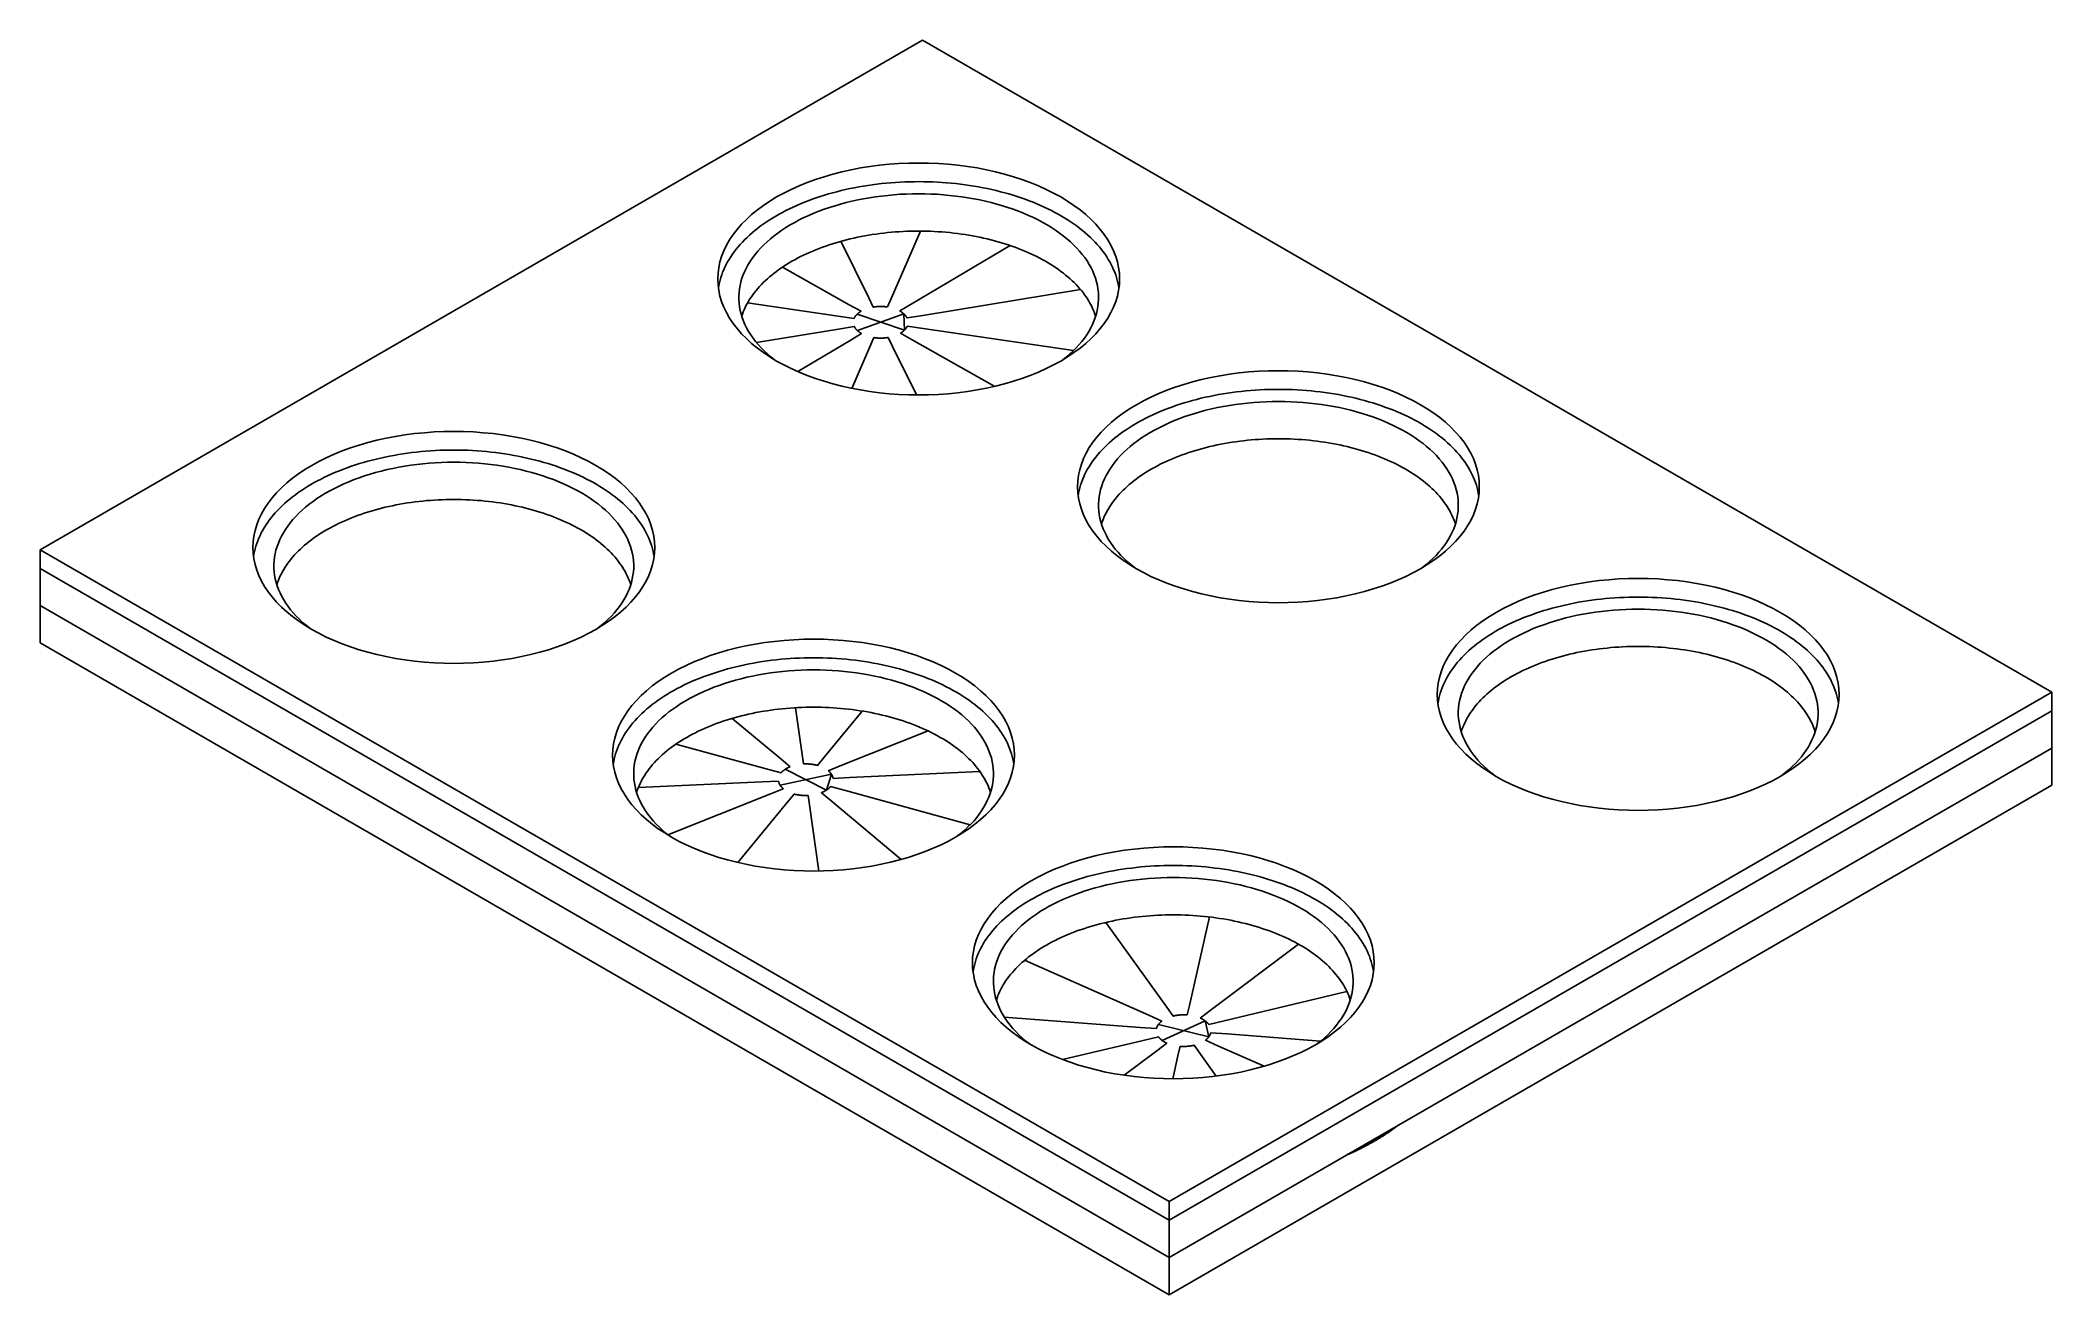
# Model space of a CAD drawing. Extents: x 1.01 to 6.52, y 0.46 to 3.89.
import ezdxf

# ---------------------------------------------------------------- set-up
doc = ezdxf.new("R2010")
doc.units = 0
doc.layers.get('0').update_dxf_attribs({"linetype": 'CONTINUOUS'})

msp = doc.modelspace()

# ---------------------------------------------------------------- linework, layer by layer
at = {"color": 0, "linetype": 'CONTINUOUS', "extrusion": (2e-16, 0.816497, 0.57735)}
for p, q in [((3.4288, 3.8904), (1.0129, 2.4956)), ((6.52, 2.1057), (3.4288, 3.8904)), ((3.3433, 3.1853), (3.4231, 3.3679)), ((3.205, 3.34), (3.2812, 3.1848)), ((3.6679, 3.3286), (3.3975, 3.1678)), ((3.2278, 3.1664), (3.0447, 3.2691)), ((3.4293, 3.137), (3.861, 3.2077)), ((2.9495, 3.1713), (3.1975, 3.1351)), ((3.2601, 3.1483), (3.2278, 3.1664)), ((3.2812, 3.1848), (3.2934, 3.1598)), ((3.3323, 3.1601), (3.3433, 3.1853)), ((3.3975, 3.1678), (3.3662, 3.1492)), ((3.1984, 3.0993), (2.974, 3.0625)), ((3.1975, 3.1351), (3.2412, 3.1288)), ((3.2417, 3.1063), (3.1984, 3.0993)), ((3.2303, 3.0685), (3.2616, 3.0871)), ((3.3677, 3.088), (3.4, 3.0699)), ((3.3861, 3.13), (3.4293, 3.137)), ((3.4302, 3.1012), (3.3866, 3.1075)), ((3.8421, 3.0412), (3.4302, 3.1012)), ((3.0868, 2.9832), (3.2303, 3.0685)), ((3.2845, 3.051), (3.2348, 2.9373)), ((3.2955, 3.0762), (3.2845, 3.051)), ((3.3466, 3.0515), (3.3344, 3.0765)), ((3.4116, 2.9192), (3.3466, 3.0515)), ((3.4, 3.0699), (3.6265, 2.9428)), ((4.1041, 0.7109), (1.0129, 2.4956)), ((1.0129, 2.4956), (1.0129, 2.4445)), ((1.0129, 2.4445), (4.1041, 0.6598)), ((4.1041, 0.6598), (1.0129, 2.4445)), ((1.0129, 2.4445), (1.0129, 2.3425)), ((4.1041, 0.5578), (1.0129, 2.3425)), ((1.0129, 2.3425), (1.0129, 2.2404)), ((1.0129, 2.3425), (4.1041, 0.5578)), ((1.0129, 2.2404), (4.1041, 0.4557)), ((4.1041, 0.7109), (6.52, 2.1057)), ((6.52, 2.0547), (6.52, 2.1057)), ((3.081, 2.063), (3.0991, 1.9349)), ((3.1602, 1.9285), (3.2631, 2.0539)), ((6.52, 2.0547), (4.1041, 0.6598)), ((4.1041, 0.6598), (6.52, 2.0547)), ((6.52, 1.9526), (6.52, 2.0547)), ((3.0406, 1.9228), (2.9077, 2.0338)), ((3.4435, 1.9994), (3.2076, 1.9052)), ((2.7531, 1.9631), (3.0004, 1.8955)), ((3.0991, 1.9349), (3.1028, 1.909)), ((3.1409, 1.905), (3.1602, 1.9285)), ((4.1041, 0.5578), (6.52, 1.9526)), ((6.52, 1.9526), (4.1041, 0.5578)), ((6.52, 1.8505), (6.52, 1.9526)), ((3.0004, 1.8955), (3.0411, 1.8844)), ((3.0662, 1.9015), (3.0406, 1.9228)), ((3.2076, 1.9052), (3.1705, 1.8905)), ((3.2284, 1.8715), (3.5855, 1.8883)), ((2.9892, 1.8602), (2.6503, 1.8443)), ((2.7314, 1.7152), (3.0101, 1.8264)), ((3.0341, 1.8623), (2.9892, 1.8602)), ((3.0101, 1.8264), (3.0472, 1.8412)), ((3.0767, 1.8267), (3.0575, 1.8032)), ((3.1186, 1.7968), (3.1149, 1.8227)), ((3.1515, 1.8302), (3.1771, 1.8089)), ((3.2173, 1.8362), (3.1766, 1.8473)), ((3.1836, 1.8694), (3.2284, 1.8715)), ((3.5592, 1.7427), (3.2173, 1.8362)), ((6.52, 1.8505), (4.1041, 0.4557)), ((3.0575, 1.8032), (2.9228, 1.6391)), ((3.1441, 1.6158), (3.1186, 1.7968)), ((3.1771, 1.8089), (3.3703, 1.6475)), ((4.1589, 1.2475), (4.214, 1.49)), ((3.9305, 1.4751), (4.0973, 1.2428)), ((4.4578, 1.4156), (4.2163, 1.2338)), ((4.048, 1.221), (3.7079, 1.3715)), ((4.2541, 1.2053), (4.5903, 1.2858)), ((3.6523, 1.216), (4.0243, 1.1878)), ((4.0837, 1.2052), (4.048, 1.221)), ((4.0973, 1.2428), (4.1145, 1.2188)), ((4.153, 1.2217), (4.1589, 1.2475)), ((4.2163, 1.2338), (4.1889, 1.2132)), ((4.0243, 1.1878), (4.0689, 1.1845)), ((4.074, 1.1622), (4.0324, 1.1523)), ((4.2125, 1.1954), (4.2541, 1.2053)), ((4.2622, 1.1698), (4.2176, 1.1732)), ((4.5183, 1.1504), (4.2622, 1.1698)), ((4.0324, 1.1523), (3.812, 1.0995)), ((3.9809, 1.0566), (4.0702, 1.1238)), ((4.0702, 1.1238), (4.0976, 1.1445)), ((4.1276, 1.1101), (4.1133, 1.047)), ((4.1335, 1.1359), (4.1276, 1.1101)), ((4.1892, 1.1148), (4.172, 1.1388)), ((4.2326, 1.0544), (4.1892, 1.1148)), ((4.2028, 1.1525), (4.2385, 1.1367)), ((4.2385, 1.1367), (4.3635, 1.0813)), ((4.1041, 0.6598), (4.1041, 0.7109)), ((4.1041, 0.5578), (4.1041, 0.6598)), ((4.1041, 0.4557), (4.1041, 0.5578))]:
    msp.add_line(p, q, dxfattribs=at)
for p, q in [((3.3787, 3.0963), (3.2491, 3.14)), ((3.2502, 3.0953), (3.3776, 3.141)), ((3.3776, 3.141), (3.3787, 3.0963)), ((3.0387, 1.8506), (3.179, 1.8811)), ((3.1651, 1.8372), (3.0526, 1.8945)), ((3.179, 1.8811), (3.1651, 1.8372)), ((4.212, 1.1615), (4.0745, 1.1961)), ((4.0846, 1.1518), (4.2019, 1.2058)), ((4.2019, 1.2058), (4.212, 1.1615))]:
    msp.add_line(p, q)
at = {"color": 0, "linetype": 'CONTINUOUS'}
for points in [[(3.8069, 3.0121, 0), (3.8255, 3.0234, 0), (3.8431, 3.0352, 0), (3.8597, 3.0475, 0), (3.8753, 3.0603, 0), (3.8897, 3.0734, 0), (3.903, 3.087, 0), (3.9152, 3.1009, 0), (3.9261, 3.1152, 0), (3.9358, 3.1297, 0), (3.9443, 3.1445, 0), (3.9515, 3.1595, 0), (3.9574, 3.1747, 0), (3.962, 3.1901, 0), (3.9653, 3.2056, 0), (3.9673, 3.2211, 0), (3.968, 3.2367, 0), (3.9673, 3.2523, 0), (3.9653, 3.2678, 0), (3.962, 3.2833, 0), (3.9574, 3.2986, 0), (3.9515, 3.3138, 0), (3.9443, 3.3289, 0), (3.9358, 3.3436, 0), (3.9261, 3.3582, 0), (3.9152, 3.3724, 0), (3.903, 3.3864, 0), (3.8897, 3.3999, 0), (3.8753, 3.4131, 0), (3.8597, 3.4258, 0), (3.8431, 3.4381, 0), (3.8255, 3.4499, 0), (3.8069, 3.4612, 0), (3.7873, 3.472, 0), (3.7669, 3.4821, 0), (3.7456, 3.4917, 0), (3.7235, 3.5007, 0), (3.7007, 3.509, 0), (3.6772, 3.5167, 0), (3.6531, 3.5237, 0), (3.6284, 3.5301, 0), (3.6032, 3.5357, 0), (3.5776, 3.5406, 0), (3.5516, 3.5447, 0), (3.5253, 3.5481, 0), (3.4987, 3.5508, 0), (3.4719, 3.5527, 0), (3.4449, 3.5538, 0), (3.4179, 3.5542, 0), (3.391, 3.5538, 0), (3.364, 3.5527, 0), (3.3373, 3.5508, 0), (3.3106, 3.5481, 0), (3.2843, 3.5447, 0), (3.2583, 3.5406, 0), (3.2327, 3.5357, 0), (3.2075, 3.5301, 0), (3.1828, 3.5237, 0), (3.1587, 3.5167, 0), (3.1352, 3.509, 0), (3.1124, 3.5007, 0), (3.0903, 3.4917, 0), (3.069, 3.4821, 0), (3.0486, 3.472, 0), (3.029, 3.4612, 0), (3.0104, 3.4499, 0), (2.9928, 3.4381, 0), (2.9762, 3.4258, 0), (2.9606, 3.4131, 0), (2.9462, 3.3999, 0), (2.9329, 3.3864, 0), (2.9208, 3.3724, 0), (2.9098, 3.3582, 0), (2.9001, 3.3436, 0), (2.8916, 3.3289, 0), (2.8844, 3.3138, 0), (2.8785, 3.2986, 0), (2.8739, 3.2833, 0), (2.8706, 3.2678, 0), (2.8686, 3.2523, 0), (2.8679, 3.2367, 0), (2.8686, 3.2211, 0), (2.8706, 3.2056, 0), (2.8739, 3.1901, 0), (2.8785, 3.1747, 0), (2.8844, 3.1595, 0), (2.8916, 3.1445, 0), (2.9001, 3.1297, 0), (2.9098, 3.1152, 0), (2.9208, 3.1009, 0), (2.9329, 3.087, 0), (2.9462, 3.0734, 0), (2.9606, 3.0603, 0), (2.9762, 3.0475, 0), (2.9928, 3.0352, 0), (3.0104, 3.0234, 0), (3.029, 3.0121, 0), (3.0486, 3.0014, 0), (3.069, 2.9912, 0), (3.0903, 2.9816, 0), (3.1124, 2.9726, 0), (3.1352, 2.9643, 0), (3.1587, 2.9566, 0), (3.1828, 2.9496, 0), (3.2075, 2.9433, 0), (3.2327, 2.9377, 0), (3.2583, 2.9328, 0), (3.2843, 2.9287, 0), (3.3106, 2.9252, 0), (3.3373, 2.9226, 0), (3.364, 2.9207, 0), (3.391, 2.9195, 0), (3.4179, 2.9191, 0), (3.4449, 2.9195, 0), (3.4719, 2.9207, 0), (3.4987, 2.9226, 0), (3.5253, 2.9252, 0), (3.5516, 2.9287, 0), (3.5776, 2.9328, 0), (3.6032, 2.9377, 0), (3.6284, 2.9433, 0), (3.6531, 2.9496, 0), (3.6772, 2.9566, 0), (3.7007, 2.9643, 0), (3.7235, 2.9726, 0), (3.7456, 2.9816, 0), (3.7669, 2.9912, 0), (3.7873, 3.0014, 0), (3.8069, 3.0121, 0)], [(3.9662, 3.2112, 0), (3.965, 3.2185, 0), (3.9635, 3.2259, 0), (3.9617, 3.2332, 0), (3.9597, 3.2405, 0), (3.9573, 3.2478, 0), (3.9547, 3.255, 0), (3.9517, 3.2622, 0), (3.9485, 3.2694, 0), (3.945, 3.2765, 0), (3.9412, 3.2835, 0), (3.9371, 3.2905, 0), (3.9327, 3.2975, 0), (3.9281, 3.3044, 0), (3.9231, 3.3112, 0), (3.9179, 3.318, 0), (3.9125, 3.3246, 0), (3.9067, 3.3312, 0), (3.9007, 3.3378, 0), (3.8945, 3.3442, 0), (3.8879, 3.3506, 0), (3.8812, 3.3569, 0), (3.8741, 3.363, 0), (3.8668, 3.3691, 0), (3.8593, 3.3751, 0), (3.8516, 3.381, 0), (3.8436, 3.3868, 0), (3.8353, 3.3924, 0), (3.8269, 3.398, 0), (3.8182, 3.4034, 0), (3.8093, 3.4087, 0), (3.8002, 3.4139, 0), (3.7909, 3.419, 0), (3.7814, 3.424, 0), (3.7717, 3.4288, 0), (3.7618, 3.4335, 0), (3.7517, 3.4381, 0), (3.7414, 3.4425, 0), (3.731, 3.4467, 0), (3.7204, 3.4509, 0), (3.7096, 3.4549, 0), (3.6987, 3.4587, 0), (3.6876, 3.4624, 0), (3.6763, 3.466, 0), (3.665, 3.4694, 0), (3.6534, 3.4726, 0), (3.6418, 3.4757, 0), (3.63, 3.4786, 0), (3.6182, 3.4814, 0), (3.6062, 3.484, 0), (3.5941, 3.4865, 0), (3.5819, 3.4888, 0), (3.5697, 3.4909, 0), (3.5573, 3.4928, 0), (3.5449, 3.4946, 0), (3.5324, 3.4962, 0), (3.5198, 3.4977, 0), (3.5072, 3.499, 0), (3.4945, 3.5001, 0), (3.4819, 3.501, 0), (3.4691, 3.5018, 0), (3.4563, 3.5024, 0), (3.4436, 3.5029, 0), (3.4308, 3.5031, 0), (3.4179, 3.5032, 0), (3.4051, 3.5031, 0), (3.3923, 3.5029, 0), (3.3796, 3.5024, 0), (3.3668, 3.5018, 0), (3.3541, 3.501, 0), (3.3413, 3.5001, 0), (3.3287, 3.499, 0), (3.3161, 3.4977, 0), (3.3035, 3.4962, 0), (3.291, 3.4946, 0), (3.2786, 3.4928, 0), (3.2662, 3.4909, 0), (3.254, 3.4888, 0), (3.2418, 3.4865, 0), (3.2297, 3.484, 0), (3.2177, 3.4814, 0), (3.2059, 3.4786, 0), (3.1941, 3.4757, 0), (3.1825, 3.4726, 0), (3.171, 3.4694, 0), (3.1596, 3.466, 0), (3.1484, 3.4624, 0), (3.1373, 3.4587, 0), (3.1263, 3.4549, 0), (3.1155, 3.4509, 0), (3.1049, 3.4467, 0), (3.0945, 3.4425, 0), (3.0842, 3.4381, 0), (3.0741, 3.4335, 0), (3.0642, 3.4288, 0), (3.0545, 3.424, 0), (3.045, 3.419, 0), (3.0357, 3.4139, 0), (3.0266, 3.4087, 0), (3.0177, 3.4034, 0), (3.009, 3.398, 0), (3.0006, 3.3924, 0), (2.9923, 3.3868, 0), (2.9843, 3.381, 0), (2.9766, 3.3751, 0), (2.9691, 3.3691, 0), (2.9618, 3.363, 0), (2.9548, 3.3569, 0), (2.948, 3.3506, 0), (2.9414, 3.3442, 0), (2.9352, 3.3378, 0), (2.9292, 3.3312, 0), (2.9234, 3.3246, 0), (2.918, 3.318, 0), (2.9128, 3.3112, 0), (2.9078, 3.3044, 0), (2.9032, 3.2975, 0), (2.8988, 3.2905, 0), (2.8947, 3.2835, 0), (2.8909, 3.2765, 0), (2.8874, 3.2694, 0), (2.8842, 3.2622, 0), (2.8812, 3.255, 0), (2.8786, 3.2478, 0), (2.8762, 3.2405, 0), (2.8742, 3.2332, 0), (2.8724, 3.2259, 0), (2.8709, 3.2185, 0), (2.8697, 3.2112, 0)], [(3.0235, 3.0154, 0), (3.0135, 3.0234, 0), (3.0041, 3.0315, 0), (2.9951, 3.0399, 0), (2.9866, 3.0484, 0), (2.9787, 3.0571, 0), (2.9712, 3.0659, 0), (2.9643, 3.0749, 0), (2.958, 3.084, 0), (2.9522, 3.0933, 0), (2.9469, 3.1026, 0), (2.9422, 3.1121, 0), (2.9381, 3.1216, 0), (2.9346, 3.1313, 0), (2.9316, 3.1409, 0), (2.9292, 3.1507, 0), (2.9274, 3.1604, 0), (2.9262, 3.1702, 0), (2.9255, 3.1801, 0), (2.9255, 3.1899, 0), (2.9261, 3.1997, 0), (2.9272, 3.2095, 0), (2.9289, 3.2193, 0), (2.9312, 3.229, 0), (2.9341, 3.2387, 0), (2.9376, 3.2484, 0), (2.9416, 3.2579, 0), (2.9462, 3.2674, 0), (2.9514, 3.2767, 0), (2.9571, 3.286, 0), (2.9634, 3.2951, 0), (2.9703, 3.3041, 0), (2.9776, 3.313, 0), (2.9855, 3.3217, 0), (2.9939, 3.3303, 0), (3.0028, 3.3386, 0), (3.0122, 3.3468, 0), (3.0221, 3.3548, 0), (3.0325, 3.3626, 0), (3.0433, 3.3702, 0), (3.0546, 3.3776, 0), (3.0663, 3.3847, 0), (3.0784, 3.3916, 0), (3.091, 3.3983, 0), (3.1039, 3.4047, 0), (3.1172, 3.4108, 0), (3.1309, 3.4167, 0), (3.1449, 3.4223, 0), (3.1592, 3.4276, 0), (3.1738, 3.4326, 0), (3.1888, 3.4373, 0), (3.204, 3.4417, 0), (3.2194, 3.4459, 0), (3.2351, 3.4497, 0), (3.251, 3.4532, 0), (3.2672, 3.4563, 0), (3.2835, 3.4592, 0), (3.2999, 3.4617, 0), (3.3165, 3.4639, 0), (3.3332, 3.4657, 0), (3.3501, 3.4673, 0), (3.367, 3.4685, 0), (3.3839, 3.4693, 0), (3.4009, 3.4698, 0), (3.4179, 3.47, 0), (3.435, 3.4698, 0), (3.452, 3.4693, 0), (3.4689, 3.4685, 0), (3.4859, 3.4673, 0), (3.5027, 3.4657, 0), (3.5194, 3.4639, 0), (3.536, 3.4617, 0), (3.5524, 3.4592, 0), (3.5687, 3.4563, 0), (3.5849, 3.4532, 0), (3.6008, 3.4497, 0), (3.6165, 3.4459, 0), (3.6319, 3.4417, 0), (3.6471, 3.4373, 0), (3.6621, 3.4326, 0), (3.6767, 3.4276, 0), (3.691, 3.4223, 0), (3.705, 3.4167, 0), (3.7187, 3.4108, 0), (3.732, 3.4047, 0), (3.7449, 3.3983, 0), (3.7575, 3.3916, 0), (3.7696, 3.3847, 0), (3.7813, 3.3776, 0), (3.7926, 3.3702, 0), (3.8034, 3.3626, 0), (3.8138, 3.3548, 0), (3.8237, 3.3468, 0), (3.8331, 3.3386, 0), (3.842, 3.3303, 0), (3.8504, 3.3217, 0), (3.8583, 3.313, 0), (3.8657, 3.3041, 0), (3.8725, 3.2951, 0), (3.8788, 3.286, 0), (3.8845, 3.2767, 0), (3.8897, 3.2674, 0), (3.8943, 3.2579, 0), (3.8983, 3.2484, 0), (3.9018, 3.2387, 0), (3.9047, 3.229, 0), (3.907, 3.2193, 0), (3.9087, 3.2095, 0), (3.9099, 3.1997, 0), (3.9104, 3.1899, 0), (3.9104, 3.1801, 0), (3.9097, 3.1702, 0), (3.9085, 3.1604, 0), (3.9067, 3.1507, 0), (3.9043, 3.1409, 0), (3.9013, 3.1313, 0), (3.8978, 3.1216, 0), (3.8937, 3.1121, 0), (3.889, 3.1026, 0), (3.8838, 3.0933, 0), (3.8779, 3.084, 0), (3.8716, 3.0749, 0), (3.8647, 3.0659, 0), (3.8573, 3.0571, 0), (3.8493, 3.0484, 0), (3.8408, 3.0399, 0), (3.8318, 3.0315, 0), (3.8224, 3.0234, 0), (3.8124, 3.0154, 0)], [(3.9024, 3.1346, 0), (3.9004, 3.1407, 0), (3.8982, 3.1467, 0), (3.8957, 3.1527, 0), (3.893, 3.1587, 0), (3.89, 3.1646, 0), (3.8869, 3.1705, 0), (3.8835, 3.1764, 0), (3.8799, 3.1822, 0), (3.8761, 3.188, 0), (3.872, 3.1937, 0), (3.8678, 3.1994, 0), (3.8633, 3.205, 0), (3.8586, 3.2106, 0), (3.8537, 3.216, 0), (3.8487, 3.2215, 0), (3.8434, 3.2269, 0), (3.8379, 3.2321, 0), (3.8322, 3.2374, 0), (3.8263, 3.2425, 0), (3.8202, 3.2476, 0), (3.814, 3.2526, 0), (3.8075, 3.2576, 0), (3.8009, 3.2624, 0), (3.7941, 3.2672, 0), (3.7871, 3.2718, 0), (3.7799, 3.2764, 0), (3.7725, 3.2809, 0), (3.765, 3.2853, 0), (3.7574, 3.2896, 0), (3.7495, 3.2938, 0), (3.7416, 3.2979, 0), (3.7334, 3.302, 0), (3.7251, 3.3058, 0), (3.7167, 3.3096, 0), (3.7081, 3.3133, 0), (3.6994, 3.3169, 0), (3.6905, 3.3204, 0), (3.6816, 3.3238, 0), (3.6725, 3.327, 0), (3.6633, 3.3302, 0), (3.6539, 3.3332, 0), (3.6445, 3.3361, 0), (3.6349, 3.3388, 0), (3.6253, 3.3415, 0), (3.6155, 3.3441, 0), (3.6057, 3.3465, 0), (3.5957, 3.3488, 0), (3.5857, 3.3509, 0), (3.5756, 3.353, 0), (3.5654, 3.3549, 0), (3.5552, 3.3567, 0), (3.5449, 3.3583, 0), (3.5345, 3.3598, 0), (3.5241, 3.3613, 0), (3.5136, 3.3625, 0), (3.5031, 3.3636, 0), (3.4926, 3.3647, 0), (3.482, 3.3655, 0), (3.4713, 3.3662, 0), (3.4607, 3.3669, 0), (3.45, 3.3673, 0), (3.4393, 3.3677, 0), (3.4287, 3.3679, 0), (3.4179, 3.3679, 0), (3.4072, 3.3679, 0), (3.3966, 3.3677, 0), (3.3859, 3.3673, 0), (3.3752, 3.3669, 0), (3.3646, 3.3662, 0), (3.3539, 3.3655, 0), (3.3434, 3.3647, 0), (3.3328, 3.3636, 0), (3.3223, 3.3625, 0), (3.3118, 3.3613, 0), (3.3014, 3.3598, 0), (3.291, 3.3583, 0), (3.2807, 3.3567, 0), (3.2705, 3.3549, 0), (3.2603, 3.353, 0), (3.2502, 3.3509, 0), (3.2402, 3.3488, 0), (3.2302, 3.3465, 0), (3.2204, 3.3441, 0), (3.2106, 3.3415, 0), (3.201, 3.3388, 0), (3.1914, 3.3361, 0), (3.182, 3.3332, 0), (3.1726, 3.3302, 0), (3.1634, 3.327, 0), (3.1543, 3.3238, 0), (3.1454, 3.3204, 0), (3.1365, 3.3169, 0), (3.1278, 3.3133, 0), (3.1192, 3.3096, 0), (3.1108, 3.3058, 0), (3.1025, 3.302, 0), (3.0943, 3.2979, 0), (3.0864, 3.2938, 0), (3.0785, 3.2896, 0), (3.0709, 3.2853, 0), (3.0633, 3.2809, 0), (3.056, 3.2764, 0), (3.0488, 3.2718, 0), (3.0419, 3.2672, 0), (3.035, 3.2624, 0), (3.0284, 3.2576, 0), (3.0219, 3.2526, 0), (3.0157, 3.2476, 0), (3.0096, 3.2425, 0), (3.0037, 3.2374, 0), (2.998, 3.2321, 0), (2.9925, 3.2269, 0), (2.9872, 3.2215, 0), (2.9821, 3.216, 0), (2.9773, 3.2106, 0), (2.9726, 3.205, 0), (2.9681, 3.1994, 0), (2.9639, 3.1937, 0), (2.9598, 3.188, 0), (2.956, 3.1822, 0), (2.9524, 3.1764, 0), (2.9491, 3.1705, 0), (2.9459, 3.1646, 0), (2.943, 3.1587, 0), (2.9402, 3.1527, 0), (2.9377, 3.1467, 0), (2.9355, 3.1407, 0), (2.9335, 3.1346, 0)], [(3.2412, 3.1288, 0), (3.2413, 3.1289, 0), (3.2413, 3.1291, 0), (3.2414, 3.1293, 0), (3.2415, 3.1294, 0), (3.2416, 3.1296, 0), (3.2416, 3.1298, 0), (3.2417, 3.13, 0), (3.2418, 3.1301, 0), (3.2419, 3.1303, 0), (3.242, 3.1305, 0), (3.2421, 3.1306, 0), (3.2422, 3.1308, 0), (3.2423, 3.131, 0), (3.2424, 3.1311, 0), (3.2424, 3.1313, 0), (3.2425, 3.1315, 0), (3.2426, 3.1316, 0), (3.2427, 3.1318, 0), (3.2428, 3.132, 0), (3.2429, 3.1322, 0), (3.243, 3.1323, 0), (3.2431, 3.1325, 0), (3.2432, 3.1326, 0), (3.2433, 3.1328, 0), (3.2434, 3.133, 0), (3.2435, 3.1332, 0), (3.2437, 3.1333, 0), (3.2437, 3.1335, 0), (3.2439, 3.1336, 0), (3.244, 3.1338, 0), (3.2441, 3.134, 0), (3.2442, 3.1341, 0), (3.2443, 3.1343, 0), (3.2444, 3.1345, 0), (3.2445, 3.1346, 0), (3.2447, 3.1348, 0), (3.2448, 3.135, 0), (3.2449, 3.1351, 0), (3.245, 3.1353, 0), (3.2451, 3.1355, 0), (3.2453, 3.1356, 0), (3.2454, 3.1358, 0), (3.2455, 3.1359, 0), (3.2456, 3.1361, 0), (3.2458, 3.1363, 0), (3.2459, 3.1364, 0), (3.246, 3.1366, 0), (3.2462, 3.1367, 0), (3.2463, 3.1369, 0), (3.2464, 3.1371, 0), (3.2466, 3.1372, 0), (3.2467, 3.1374, 0), (3.2468, 3.1375, 0), (3.247, 3.1377, 0), (3.2471, 3.1378, 0), (3.2473, 3.138, 0), (3.2474, 3.1382, 0), (3.2475, 3.1383, 0), (3.2477, 3.1385, 0), (3.2478, 3.1386, 0), (3.248, 3.1388, 0), (3.2481, 3.1389, 0), (3.2483, 3.1391, 0), (3.2484, 3.1393, 0), (3.2486, 3.1394, 0), (3.2487, 3.1396, 0), (3.2489, 3.1397, 0), (3.249, 3.1399, 0), (3.2492, 3.14, 0), (3.2493, 3.1402, 0), (3.2495, 3.1403, 0), (3.2496, 3.1405, 0), (3.2498, 3.1406, 0), (3.25, 3.1408, 0), (3.2501, 3.1409, 0), (3.2503, 3.1411, 0), (3.2504, 3.1412, 0), (3.2506, 3.1414, 0), (3.2508, 3.1415, 0), (3.2509, 3.1417, 0), (3.2511, 3.1418, 0), (3.2513, 3.142, 0), (3.2515, 3.1421, 0), (3.2516, 3.1423, 0), (3.2518, 3.1424, 0), (3.252, 3.1426, 0), (3.2521, 3.1427, 0), (3.2523, 3.1429, 0), (3.2525, 3.143, 0), (3.2527, 3.1431, 0), (3.2528, 3.1433, 0), (3.253, 3.1434, 0), (3.2532, 3.1436, 0), (3.2534, 3.1437, 0), (3.2536, 3.1439, 0), (3.2537, 3.144, 0), (3.2539, 3.1441, 0), (3.2541, 3.1443, 0), (3.2543, 3.1444, 0), (3.2545, 3.1446, 0), (3.2547, 3.1447, 0), (3.2549, 3.1448, 0), (3.2551, 3.145, 0), (3.2552, 3.1451, 0), (3.2554, 3.1453, 0), (3.2556, 3.1454, 0), (3.2558, 3.1456, 0), (3.256, 3.1457, 0), (3.2562, 3.1458, 0), (3.2564, 3.146, 0), (3.2566, 3.1461, 0), (3.2568, 3.1462, 0), (3.257, 3.1464, 0), (3.2572, 3.1465, 0), (3.2574, 3.1466, 0), (3.2576, 3.1468, 0), (3.2578, 3.1469, 0), (3.258, 3.147, 0), (3.2582, 3.1472, 0), (3.2584, 3.1473, 0), (3.2586, 3.1474, 0), (3.2588, 3.1475, 0), (3.259, 3.1477, 0), (3.2593, 3.1478, 0), (3.2595, 3.1479, 0), (3.2597, 3.1481, 0), (3.2599, 3.1482, 0), (3.2601, 3.1483, 0)], [(3.2934, 3.1598, 0), (3.2937, 3.1599, 0), (3.294, 3.1599, 0), (3.2943, 3.1599, 0), (3.2946, 3.16, 0), (3.2949, 3.16, 0), (3.2952, 3.1601, 0), (3.2955, 3.1601, 0), (3.2958, 3.1602, 0), (3.2961, 3.1602, 0), (3.2964, 3.1603, 0), (3.2967, 3.1603, 0), (3.297, 3.1603, 0), (3.2973, 3.1604, 0), (3.2976, 3.1604, 0), (3.2979, 3.1605, 0), (3.2982, 3.1605, 0), (3.2985, 3.1605, 0), (3.2988, 3.1606, 0), (3.2991, 3.1606, 0), (3.2994, 3.1606, 0), (3.2997, 3.1607, 0), (3.3, 3.1607, 0), (3.3003, 3.1607, 0), (3.3006, 3.1608, 0), (3.3009, 3.1608, 0), (3.3012, 3.1608, 0), (3.3015, 3.1609, 0), (3.3018, 3.1609, 0), (3.3021, 3.1609, 0), (3.3024, 3.1609, 0), (3.3027, 3.161, 0), (3.303, 3.161, 0), (3.3033, 3.161, 0), (3.3036, 3.161, 0), (3.3039, 3.1611, 0), (3.3043, 3.1611, 0), (3.3045, 3.1611, 0), (3.3049, 3.1611, 0), (3.3052, 3.1612, 0), (3.3055, 3.1612, 0), (3.3058, 3.1612, 0), (3.3061, 3.1612, 0), (3.3064, 3.1612, 0), (3.3067, 3.1612, 0), (3.307, 3.1613, 0), (3.3073, 3.1613, 0), (3.3076, 3.1613, 0), (3.3079, 3.1613, 0), (3.3082, 3.1613, 0), (3.3085, 3.1613, 0), (3.3088, 3.1614, 0), (3.3091, 3.1614, 0), (3.3094, 3.1614, 0), (3.3097, 3.1614, 0), (3.31, 3.1614, 0), (3.3104, 3.1614, 0), (3.3107, 3.1614, 0), (3.311, 3.1614, 0), (3.3113, 3.1614, 0), (3.3116, 3.1614, 0), (3.3119, 3.1614, 0), (3.3122, 3.1614, 0), (3.3125, 3.1614, 0), (3.3128, 3.1614, 0), (3.3131, 3.1614, 0), (3.3134, 3.1614, 0), (3.3137, 3.1614, 0), (3.314, 3.1614, 0), (3.3143, 3.1614, 0), (3.3146, 3.1614, 0), (3.315, 3.1614, 0), (3.3153, 3.1614, 0), (3.3156, 3.1614, 0), (3.3159, 3.1614, 0), (3.3162, 3.1614, 0), (3.3165, 3.1614, 0), (3.3168, 3.1614, 0), (3.3171, 3.1614, 0), (3.3174, 3.1614, 0), (3.3177, 3.1614, 0), (3.318, 3.1614, 0), (3.3183, 3.1614, 0), (3.3186, 3.1614, 0), (3.3189, 3.1614, 0), (3.3192, 3.1613, 0), (3.3196, 3.1613, 0), (3.3199, 3.1613, 0), (3.3202, 3.1613, 0), (3.3205, 3.1613, 0), (3.3208, 3.1613, 0), (3.3211, 3.1612, 0), (3.3214, 3.1612, 0), (3.3217, 3.1612, 0), (3.322, 3.1612, 0), (3.3223, 3.1612, 0), (3.3226, 3.1612, 0), (3.3229, 3.1611, 0), (3.3232, 3.1611, 0), (3.3235, 3.1611, 0), (3.3238, 3.1611, 0), (3.3241, 3.161, 0), (3.3244, 3.161, 0), (3.3247, 3.161, 0), (3.325, 3.161, 0), (3.3253, 3.1609, 0), (3.3256, 3.1609, 0), (3.326, 3.1609, 0), (3.3262, 3.1609, 0), (3.3266, 3.1608, 0), (3.3269, 3.1608, 0), (3.3272, 3.1608, 0), (3.3275, 3.1607, 0), (3.3278, 3.1607, 0), (3.3281, 3.1607, 0), (3.3284, 3.1606, 0), (3.3287, 3.1606, 0), (3.329, 3.1606, 0), (3.3293, 3.1605, 0), (3.3296, 3.1605, 0), (3.3299, 3.1605, 0), (3.3302, 3.1604, 0), (3.3305, 3.1604, 0), (3.3308, 3.1603, 0), (3.3311, 3.1603, 0), (3.3314, 3.1603, 0), (3.3317, 3.1602, 0), (3.332, 3.1602, 0), (3.3323, 3.1601, 0)], [(3.3662, 3.1492, 0), (3.3664, 3.1491, 0), (3.3666, 3.149, 0), (3.3668, 3.1488, 0), (3.367, 3.1487, 0), (3.3672, 3.1486, 0), (3.3675, 3.1485, 0), (3.3677, 3.1483, 0), (3.3679, 3.1482, 0), (3.3681, 3.1481, 0), (3.3683, 3.1479, 0), (3.3685, 3.1478, 0), (3.3687, 3.1477, 0), (3.3689, 3.1476, 0), (3.3691, 3.1474, 0), (3.3694, 3.1473, 0), (3.3696, 3.1472, 0), (3.3698, 3.147, 0), (3.37, 3.1469, 0), (3.3702, 3.1468, 0), (3.3704, 3.1466, 0), (3.3706, 3.1465, 0), (3.3708, 3.1464, 0), (3.371, 3.1462, 0), (3.3712, 3.1461, 0), (3.3714, 3.146, 0), (3.3716, 3.1458, 0), (3.3718, 3.1457, 0), (3.372, 3.1456, 0), (3.3722, 3.1454, 0), (3.3723, 3.1453, 0), (3.3725, 3.1451, 0), (3.3727, 3.145, 0), (3.3729, 3.1449, 0), (3.3731, 3.1447, 0), (3.3733, 3.1446, 0), (3.3735, 3.1444, 0), (3.3737, 3.1443, 0), (3.3739, 3.1442, 0), (3.374, 3.144, 0), (3.3742, 3.1439, 0), (3.3744, 3.1437, 0), (3.3746, 3.1436, 0), (3.3748, 3.1435, 0), (3.3749, 3.1433, 0), (3.3751, 3.1432, 0), (3.3753, 3.143, 0), (3.3755, 3.1429, 0), (3.3756, 3.1427, 0), (3.3758, 3.1426, 0), (3.376, 3.1424, 0), (3.3762, 3.1423, 0), (3.3763, 3.1421, 0), (3.3765, 3.142, 0), (3.3767, 3.1418, 0), (3.3768, 3.1417, 0), (3.377, 3.1416, 0), (3.3772, 3.1414, 0), (3.3773, 3.1412, 0), (3.3775, 3.1411, 0), (3.3777, 3.141, 0), (3.3778, 3.1408, 0), (3.378, 3.1406, 0), (3.3781, 3.1405, 0), (3.3783, 3.1403, 0), (3.3785, 3.1402, 0), (3.3786, 3.14, 0), (3.3788, 3.1399, 0), (3.3789, 3.1397, 0), (3.3791, 3.1396, 0), (3.3792, 3.1394, 0), (3.3794, 3.1393, 0), (3.3795, 3.1391, 0), (3.3797, 3.139, 0), (3.3798, 3.1388, 0), (3.38, 3.1387, 0), (3.3801, 3.1385, 0), (3.3803, 3.1383, 0), (3.3804, 3.1382, 0), (3.3805, 3.138, 0), (3.3807, 3.1379, 0), (3.3808, 3.1377, 0), (3.3809, 3.1376, 0), (3.3811, 3.1374, 0), (3.3812, 3.1372, 0), (3.3814, 3.1371, 0), (3.3815, 3.1369, 0), (3.3816, 3.1368, 0), (3.3818, 3.1366, 0), (3.3819, 3.1364, 0), (3.382, 3.1363, 0), (3.3821, 3.1361, 0), (3.3823, 3.1359, 0), (3.3824, 3.1358, 0), (3.3825, 3.1356, 0), (3.3826, 3.1355, 0), (3.3828, 3.1353, 0), (3.3829, 3.1351, 0), (3.383, 3.135, 0), (3.3831, 3.1348, 0), (3.3832, 3.1347, 0), (3.3834, 3.1345, 0), (3.3835, 3.1343, 0), (3.3836, 3.1341, 0), (3.3837, 3.134, 0), (3.3838, 3.1338, 0), (3.3839, 3.1337, 0), (3.384, 3.1335, 0), (3.3841, 3.1333, 0), (3.3843, 3.1332, 0), (3.3843, 3.133, 0), (3.3845, 3.1328, 0), (3.3846, 3.1327, 0), (3.3847, 3.1325, 0), (3.3848, 3.1323, 0), (3.3849, 3.1322, 0), (3.385, 3.132, 0), (3.3851, 3.1318, 0), (3.3852, 3.1317, 0), (3.3853, 3.1315, 0), (3.3853, 3.1313, 0), (3.3854, 3.1311, 0), (3.3855, 3.131, 0), (3.3856, 3.1308, 0), (3.3857, 3.1306, 0), (3.3858, 3.1305, 0), (3.3859, 3.1303, 0), (3.386, 3.1301, 0), (3.3861, 3.13, 0)], [(3.2616, 3.0871, 0), (3.2614, 3.0872, 0), (3.2612, 3.0873, 0), (3.261, 3.0875, 0), (3.2608, 3.0876, 0), (3.2605, 3.0877, 0), (3.2603, 3.0878, 0), (3.2601, 3.088, 0), (3.2599, 3.0881, 0), (3.2597, 3.0882, 0), (3.2595, 3.0884, 0), (3.2593, 3.0885, 0), (3.2591, 3.0886, 0), (3.2588, 3.0887, 0), (3.2586, 3.0889, 0), (3.2584, 3.089, 0), (3.2582, 3.0891, 0), (3.258, 3.0893, 0), (3.2578, 3.0894, 0), (3.2576, 3.0895, 0), (3.2574, 3.0897, 0), (3.2572, 3.0898, 0), (3.257, 3.0899, 0), (3.2568, 3.0901, 0), (3.2566, 3.0902, 0), (3.2564, 3.0903, 0), (3.2562, 3.0905, 0), (3.256, 3.0906, 0), (3.2558, 3.0907, 0), (3.2556, 3.0909, 0), (3.2555, 3.091, 0), (3.2553, 3.0912, 0), (3.2551, 3.0913, 0), (3.2549, 3.0914, 0), (3.2547, 3.0916, 0), (3.2545, 3.0917, 0), (3.2543, 3.0918, 0), (3.2541, 3.092, 0), (3.2539, 3.0921, 0), (3.2538, 3.0923, 0), (3.2536, 3.0924, 0), (3.2534, 3.0926, 0), (3.2532, 3.0927, 0), (3.253, 3.0928, 0), (3.2529, 3.093, 0), (3.2527, 3.0931, 0), (3.2525, 3.0933, 0), (3.2523, 3.0934, 0), (3.2521, 3.0936, 0), (3.252, 3.0937, 0), (3.2518, 3.0939, 0), (3.2516, 3.094, 0), (3.2515, 3.0942, 0), (3.2513, 3.0943, 0), (3.2511, 3.0945, 0), (3.251, 3.0946, 0), (3.2508, 3.0947, 0), (3.2506, 3.0949, 0), (3.2505, 3.0951, 0), (3.2503, 3.0952, 0), (3.2501, 3.0953, 0), (3.25, 3.0955, 0), (3.2498, 3.0957, 0), (3.2496, 3.0958, 0), (3.2495, 3.096, 0), (3.2493, 3.0961, 0), (3.2492, 3.0963, 0), (3.249, 3.0964, 0), (3.2489, 3.0966, 0), (3.2487, 3.0967, 0), (3.2486, 3.0969, 0), (3.2484, 3.097, 0), (3.2483, 3.0972, 0), (3.2481, 3.0973, 0), (3.248, 3.0975, 0), (3.2478, 3.0976, 0), (3.2477, 3.0978, 0), (3.2475, 3.098, 0), (3.2474, 3.0981, 0), (3.2473, 3.0983, 0), (3.2471, 3.0984, 0), (3.247, 3.0986, 0), (3.2468, 3.0987, 0), (3.2467, 3.0989, 0), (3.2466, 3.0991, 0), (3.2464, 3.0992, 0), (3.2463, 3.0994, 0), (3.2462, 3.0995, 0), (3.246, 3.0997, 0), (3.2459, 3.0999, 0), (3.2458, 3.1, 0), (3.2456, 3.1002, 0), (3.2455, 3.1004, 0), (3.2454, 3.1005, 0), (3.2453, 3.1007, 0), (3.2452, 3.1008, 0), (3.245, 3.101, 0), (3.2449, 3.1012, 0), (3.2448, 3.1013, 0), (3.2447, 3.1015, 0), (3.2445, 3.1016, 0), (3.2444, 3.1018, 0), (3.2443, 3.102, 0), (3.2442, 3.1021, 0), (3.2441, 3.1023, 0), (3.244, 3.1025, 0), (3.2439, 3.1026, 0), (3.2438, 3.1028, 0), (3.2437, 3.103, 0), (3.2435, 3.1031, 0), (3.2434, 3.1033, 0), (3.2433, 3.1035, 0), (3.2432, 3.1036, 0), (3.2431, 3.1038, 0), (3.243, 3.104, 0), (3.2429, 3.1041, 0), (3.2428, 3.1043, 0), (3.2427, 3.1045, 0), (3.2426, 3.1046, 0), (3.2425, 3.1048, 0), (3.2424, 3.105, 0), (3.2424, 3.1052, 0), (3.2423, 3.1053, 0), (3.2422, 3.1055, 0), (3.2421, 3.1057, 0), (3.242, 3.1058, 0), (3.2419, 3.106, 0), (3.2418, 3.1062, 0), (3.2417, 3.1063, 0)], [(3.3866, 3.1075, 0), (3.3865, 3.1074, 0), (3.3865, 3.1072, 0), (3.3864, 3.107, 0), (3.3863, 3.1069, 0), (3.3862, 3.1067, 0), (3.3861, 3.1065, 0), (3.3861, 3.1063, 0), (3.386, 3.1062, 0), (3.3859, 3.106, 0), (3.3858, 3.1058, 0), (3.3857, 3.1057, 0), (3.3856, 3.1055, 0), (3.3855, 3.1053, 0), (3.3855, 3.1052, 0), (3.3853, 3.105, 0), (3.3853, 3.1048, 0), (3.3852, 3.1047, 0), (3.3851, 3.1045, 0), (3.385, 3.1043, 0), (3.3849, 3.1042, 0), (3.3848, 3.104, 0), (3.3847, 3.1038, 0), (3.3846, 3.1037, 0), (3.3845, 3.1035, 0), (3.3844, 3.1033, 0), (3.3843, 3.1031, 0), (3.3841, 3.103, 0), (3.384, 3.1028, 0), (3.3839, 3.1027, 0), (3.3838, 3.1025, 0), (3.3837, 3.1023, 0), (3.3836, 3.1022, 0), (3.3835, 3.102, 0), (3.3834, 3.1018, 0), (3.3832, 3.1017, 0), (3.3831, 3.1015, 0), (3.383, 3.1013, 0), (3.3829, 3.1012, 0), (3.3828, 3.101, 0), (3.3826, 3.1008, 0), (3.3825, 3.1007, 0), (3.3824, 3.1005, 0), (3.3823, 3.1004, 0), (3.3822, 3.1002, 0), (3.382, 3.1, 0), (3.3819, 3.0999, 0), (3.3818, 3.0997, 0), (3.3816, 3.0996, 0), (3.3815, 3.0994, 0), (3.3814, 3.0992, 0), (3.3812, 3.0991, 0), (3.3811, 3.0989, 0), (3.381, 3.0988, 0), (3.3808, 3.0986, 0), (3.3807, 3.0985, 0), (3.3805, 3.0983, 0), (3.3804, 3.0981, 0), (3.3803, 3.098, 0), (3.3801, 3.0978, 0), (3.38, 3.0977, 0), (3.3798, 3.0975, 0), (3.3797, 3.0974, 0), (3.3795, 3.0972, 0), (3.3794, 3.097, 0), (3.3792, 3.0969, 0), (3.3791, 3.0967, 0), (3.3789, 3.0966, 0), (3.3788, 3.0964, 0), (3.3786, 3.0963, 0), (3.3785, 3.0961, 0), (3.3783, 3.096, 0), (3.3782, 3.0958, 0), (3.378, 3.0957, 0), (3.3778, 3.0955, 0), (3.3777, 3.0954, 0), (3.3775, 3.0952, 0), (3.3773, 3.0951, 0), (3.3772, 3.0949, 0), (3.377, 3.0948, 0), (3.3769, 3.0946, 0), (3.3767, 3.0945, 0), (3.3765, 3.0943, 0), (3.3763, 3.0942, 0), (3.3762, 3.094, 0), (3.376, 3.0939, 0), (3.3758, 3.0937, 0), (3.3757, 3.0936, 0), (3.3755, 3.0934, 0), (3.3753, 3.0933, 0), (3.3751, 3.0932, 0), (3.375, 3.093, 0), (3.3748, 3.0929, 0), (3.3746, 3.0927, 0), (3.3744, 3.0926, 0), (3.3742, 3.0924, 0), (3.374, 3.0923, 0), (3.3739, 3.0922, 0), (3.3737, 3.092, 0), (3.3735, 3.0919, 0), (3.3733, 3.0917, 0), (3.3731, 3.0916, 0), (3.3729, 3.0915, 0), (3.3727, 3.0913, 0), (3.3726, 3.0912, 0), (3.3724, 3.091, 0), (3.3722, 3.0909, 0), (3.372, 3.0907, 0), (3.3718, 3.0906, 0), (3.3716, 3.0905, 0), (3.3714, 3.0903, 0), (3.3712, 3.0902, 0), (3.371, 3.0901, 0), (3.3708, 3.0899, 0), (3.3706, 3.0898, 0), (3.3704, 3.0897, 0), (3.3702, 3.0895, 0), (3.37, 3.0894, 0), (3.3698, 3.0893, 0), (3.3696, 3.0891, 0), (3.3694, 3.089, 0), (3.3692, 3.0889, 0), (3.369, 3.0888, 0), (3.3687, 3.0886, 0), (3.3685, 3.0885, 0), (3.3683, 3.0884, 0), (3.3681, 3.0882, 0), (3.3679, 3.0881, 0), (3.3677, 3.088, 0)], [(3.3344, 3.0765, 0), (3.3341, 3.0764, 0), (3.3338, 3.0764, 0), (3.3335, 3.0764, 0), (3.3332, 3.0763, 0), (3.3329, 3.0763, 0), (3.3326, 3.0762, 0), (3.3323, 3.0762, 0), (3.332, 3.0761, 0), (3.3317, 3.0761, 0), (3.3314, 3.076, 0), (3.3311, 3.076, 0), (3.3308, 3.076, 0), (3.3305, 3.0759, 0), (3.3302, 3.0759, 0), (3.3299, 3.0758, 0), (3.3296, 3.0758, 0), (3.3293, 3.0758, 0), (3.329, 3.0757, 0), (3.3287, 3.0757, 0), (3.3284, 3.0757, 0), (3.3281, 3.0756, 0), (3.3278, 3.0756, 0), (3.3275, 3.0756, 0), (3.3272, 3.0755, 0), (3.3269, 3.0755, 0), (3.3266, 3.0755, 0), (3.3263, 3.0754, 0), (3.326, 3.0754, 0), (3.3257, 3.0754, 0), (3.3254, 3.0754, 0), (3.3251, 3.0753, 0), (3.3248, 3.0753, 0), (3.3245, 3.0753, 0), (3.3242, 3.0753, 0), (3.3239, 3.0752, 0), (3.3236, 3.0752, 0), (3.3232, 3.0752, 0), (3.3229, 3.0752, 0), (3.3226, 3.0751, 0), (3.3223, 3.0751, 0), (3.322, 3.0751, 0), (3.3217, 3.0751, 0), (3.3214, 3.0751, 0), (3.3211, 3.0751, 0), (3.3208, 3.075, 0), (3.3205, 3.075, 0), (3.3202, 3.075, 0), (3.3199, 3.075, 0), (3.3196, 3.075, 0), (3.3193, 3.075, 0), (3.319, 3.0749, 0), (3.3187, 3.0749, 0), (3.3184, 3.0749, 0), (3.318, 3.0749, 0), (3.3177, 3.0749, 0), (3.3174, 3.0749, 0), (3.3171, 3.0749, 0), (3.3168, 3.0749, 0), (3.3165, 3.0749, 0), (3.3162, 3.0749, 0), (3.3159, 3.0749, 0), (3.3156, 3.0749, 0), (3.3153, 3.0749, 0), (3.315, 3.0749, 0), (3.3147, 3.0749, 0), (3.3144, 3.0749, 0), (3.3141, 3.0749, 0), (3.3138, 3.0749, 0), (3.3135, 3.0749, 0), (3.3131, 3.0749, 0), (3.3128, 3.0749, 0), (3.3125, 3.0749, 0), (3.3122, 3.0749, 0), (3.3119, 3.0749, 0), (3.3116, 3.0749, 0), (3.3113, 3.0749, 0), (3.311, 3.0749, 0), (3.3107, 3.0749, 0), (3.3104, 3.0749, 0), (3.3101, 3.0749, 0), (3.3098, 3.0749, 0), (3.3095, 3.0749, 0), (3.3092, 3.0749, 0), (3.3089, 3.0749, 0), (3.3085, 3.075, 0), (3.3082, 3.075, 0), (3.3079, 3.075, 0), (3.3076, 3.075, 0), (3.3073, 3.075, 0), (3.307, 3.075, 0), (3.3067, 3.0751, 0), (3.3064, 3.0751, 0), (3.3061, 3.0751, 0), (3.3058, 3.0751, 0), (3.3055, 3.0751, 0), (3.3052, 3.0751, 0), (3.3049, 3.0752, 0), (3.3046, 3.0752, 0), (3.3043, 3.0752, 0), (3.304, 3.0752, 0), (3.3037, 3.0753, 0), (3.3034, 3.0753, 0), (3.3031, 3.0753, 0), (3.3028, 3.0753, 0), (3.3024, 3.0754, 0), (3.3022, 3.0754, 0), (3.3018, 3.0754, 0), (3.3015, 3.0754, 0), (3.3012, 3.0755, 0), (3.3009, 3.0755, 0), (3.3006, 3.0755, 0), (3.3003, 3.0756, 0), (3.3, 3.0756, 0), (3.2997, 3.0756, 0), (3.2994, 3.0757, 0), (3.2991, 3.0757, 0), (3.2988, 3.0757, 0), (3.2985, 3.0758, 0), (3.2982, 3.0758, 0), (3.2979, 3.0758, 0), (3.2976, 3.0759, 0), (3.2973, 3.0759, 0), (3.297, 3.076, 0), (3.2967, 3.076, 0), (3.2964, 3.076, 0), (3.2961, 3.0761, 0), (3.2958, 3.0761, 0), (3.2955, 3.0762, 0)], [(4.7918, 2.4435, 0), (4.8104, 2.4548, 0), (4.828, 2.4666, 0), (4.8446, 2.4789, 0), (4.8602, 2.4916, 0), (4.8746, 2.5048, 0), (4.8879, 2.5184, 0), (4.9, 2.5323, 0), (4.911, 2.5465, 0), (4.9207, 2.5611, 0), (4.9292, 2.5759, 0), (4.9364, 2.5909, 0), (4.9423, 2.6061, 0), (4.9469, 2.6214, 0), (4.9502, 2.6369, 0), (4.9522, 2.6525, 0), (4.9528, 2.6681, 0), (4.9522, 2.6836, 0), (4.9502, 2.6992, 0), (4.9469, 2.7146, 0), (4.9423, 2.73, 0), (4.9364, 2.7452, 0), (4.9292, 2.7602, 0), (4.9207, 2.775, 0), (4.911, 2.7896, 0), (4.9, 2.8038, 0), (4.8879, 2.8177, 0), (4.8746, 2.8313, 0), (4.8602, 2.8445, 0), (4.8446, 2.8572, 0), (4.828, 2.8695, 0), (4.8104, 2.8813, 0), (4.7918, 2.8926, 0), (4.7722, 2.9033, 0), (4.7518, 2.9135, 0), (4.7305, 2.9231, 0), (4.7084, 2.9321, 0), (4.6856, 2.9404, 0), (4.6621, 2.9481, 0), (4.638, 2.9551, 0), (4.6133, 2.9614, 0), (4.5881, 2.967, 0), (4.5625, 2.9719, 0), (4.5365, 2.9761, 0), (4.5102, 2.9795, 0), (4.4836, 2.9821, 0), (4.4568, 2.9841, 0), (4.4298, 2.9852, 0), (4.4028, 2.9856, 0), (4.3759, 2.9852, 0), (4.3489, 2.9841, 0), (4.3221, 2.9821, 0), (4.2956, 2.9795, 0), (4.2692, 2.9761, 0), (4.2432, 2.9719, 0), (4.2176, 2.967, 0), (4.1924, 2.9614, 0), (4.1677, 2.9551, 0), (4.1436, 2.9481, 0), (4.1201, 2.9404, 0), (4.0973, 2.9321, 0), (4.0752, 2.9231, 0), (4.0539, 2.9135, 0), (4.0335, 2.9033, 0), (4.0139, 2.8926, 0), (3.9953, 2.8813, 0), (3.9777, 2.8695, 0), (3.9611, 2.8572, 0), (3.9455, 2.8445, 0), (3.9311, 2.8313, 0), (3.9178, 2.8177, 0), (3.9057, 2.8038, 0), (3.8947, 2.7896, 0), (3.885, 2.775, 0), (3.8765, 2.7602, 0), (3.8693, 2.7452, 0), (3.8634, 2.73, 0), (3.8588, 2.7146, 0), (3.8555, 2.6992, 0), (3.8535, 2.6836, 0), (3.8529, 2.6681, 0), (3.8535, 2.6525, 0), (3.8555, 2.6369, 0), (3.8588, 2.6214, 0), (3.8634, 2.6061, 0), (3.8693, 2.5909, 0), (3.8765, 2.5759, 0), (3.885, 2.5611, 0), (3.8947, 2.5465, 0), (3.9057, 2.5323, 0), (3.9178, 2.5184, 0), (3.9311, 2.5048, 0), (3.9455, 2.4916, 0), (3.9611, 2.4789, 0), (3.9777, 2.4666, 0), (3.9953, 2.4548, 0), (4.0139, 2.4435, 0), (4.0335, 2.4328, 0), (4.0539, 2.4226, 0), (4.0752, 2.413, 0), (4.0973, 2.404, 0), (4.1201, 2.3957, 0), (4.1436, 2.388, 0), (4.1677, 2.381, 0), (4.1924, 2.3747, 0), (4.2176, 2.3691, 0), (4.2432, 2.3642, 0), (4.2692, 2.36, 0), (4.2956, 2.3566, 0), (4.3221, 2.3539, 0), (4.3489, 2.352, 0), (4.3759, 2.3509, 0), (4.4028, 2.3505, 0), (4.4298, 2.3509, 0), (4.4568, 2.352, 0), (4.4836, 2.3539, 0), (4.5102, 2.3566, 0), (4.5365, 2.36, 0), (4.5625, 2.3642, 0), (4.5881, 2.3691, 0), (4.6133, 2.3747, 0), (4.638, 2.381, 0), (4.6621, 2.388, 0), (4.6856, 2.3957, 0), (4.7084, 2.404, 0), (4.7305, 2.413, 0), (4.7518, 2.4226, 0), (4.7722, 2.4328, 0), (4.7918, 2.4435, 0)], [(4.9511, 2.6425, 0), (4.9499, 2.6499, 0), (4.9484, 2.6572, 0), (4.9466, 2.6646, 0), (4.9446, 2.6719, 0), (4.9422, 2.6791, 0), (4.9396, 2.6864, 0), (4.9366, 2.6936, 0), (4.9334, 2.7007, 0), (4.9299, 2.7078, 0), (4.9261, 2.7149, 0), (4.922, 2.7219, 0), (4.9176, 2.7288, 0), (4.913, 2.7357, 0), (4.908, 2.7426, 0), (4.9028, 2.7493, 0), (4.8974, 2.756, 0), (4.8916, 2.7626, 0), (4.8856, 2.7691, 0), (4.8794, 2.7756, 0), (4.8728, 2.782, 0), (4.8661, 2.7882, 0), (4.859, 2.7944, 0), (4.8518, 2.8005, 0), (4.8442, 2.8065, 0), (4.8365, 2.8124, 0), (4.8285, 2.8181, 0), (4.8202, 2.8238, 0), (4.8118, 2.8294, 0), (4.8031, 2.8348, 0), (4.7942, 2.8401, 0), (4.7851, 2.8453, 0), (4.7758, 2.8504, 0), (4.7663, 2.8554, 0), (4.7566, 2.8602, 0), (4.7467, 2.8649, 0), (4.7366, 2.8694, 0), (4.7263, 2.8738, 0), (4.7159, 2.8781, 0), (4.7053, 2.8822, 0), (4.6945, 2.8862, 0), (4.6835, 2.8901, 0), (4.6725, 2.8938, 0), (4.6612, 2.8973, 0), (4.6498, 2.9007, 0), (4.6383, 2.904, 0), (4.6267, 2.9071, 0), (4.6149, 2.91, 0), (4.6031, 2.9128, 0), (4.5911, 2.9154, 0), (4.579, 2.9178, 0), (4.5668, 2.9201, 0), (4.5545, 2.9222, 0), (4.5422, 2.9242, 0), (4.5298, 2.926, 0), (4.5173, 2.9276, 0), (4.5047, 2.9291, 0), (4.4921, 2.9303, 0), (4.4794, 2.9315, 0), (4.4667, 2.9324, 0), (4.454, 2.9332, 0), (4.4412, 2.9338, 0), (4.4285, 2.9342, 0), (4.4157, 2.9345, 0), (4.4028, 2.9346, 0), (4.39, 2.9345, 0), (4.3772, 2.9342, 0), (4.3645, 2.9338, 0), (4.3517, 2.9332, 0), (4.339, 2.9324, 0), (4.3262, 2.9315, 0), (4.3136, 2.9303, 0), (4.301, 2.9291, 0), (4.2884, 2.9276, 0), (4.2759, 2.926, 0), (4.2635, 2.9242, 0), (4.2511, 2.9222, 0), (4.2389, 2.9201, 0), (4.2267, 2.9178, 0), (4.2146, 2.9154, 0), (4.2026, 2.9128, 0), (4.1908, 2.91, 0), (4.179, 2.9071, 0), (4.1674, 2.904, 0), (4.1559, 2.9007, 0), (4.1445, 2.8973, 0), (4.1332, 2.8938, 0), (4.1222, 2.8901, 0), (4.1112, 2.8862, 0), (4.1004, 2.8822, 0), (4.0898, 2.8781, 0), (4.0794, 2.8738, 0), (4.0691, 2.8694, 0), (4.059, 2.8649, 0), (4.0491, 2.8602, 0), (4.0394, 2.8554, 0), (4.0299, 2.8504, 0), (4.0206, 2.8453, 0), (4.0115, 2.8401, 0), (4.0026, 2.8348, 0), (3.9939, 2.8294, 0), (3.9855, 2.8238, 0), (3.9772, 2.8181, 0), (3.9692, 2.8124, 0), (3.9615, 2.8065, 0), (3.9539, 2.8005, 0), (3.9467, 2.7944, 0), (3.9396, 2.7882, 0), (3.9329, 2.782, 0), (3.9263, 2.7756, 0), (3.9201, 2.7691, 0), (3.9141, 2.7626, 0), (3.9083, 2.756, 0), (3.9029, 2.7493, 0), (3.8977, 2.7426, 0), (3.8927, 2.7357, 0), (3.8881, 2.7288, 0), (3.8837, 2.7219, 0), (3.8796, 2.7149, 0), (3.8758, 2.7078, 0), (3.8723, 2.7007, 0), (3.8691, 2.6936, 0), (3.8661, 2.6864, 0), (3.8635, 2.6791, 0), (3.8611, 2.6719, 0), (3.859, 2.6646, 0), (3.8573, 2.6572, 0), (3.8558, 2.6499, 0), (3.8546, 2.6425, 0)], [(4.0084, 2.4468, 0), (3.9984, 2.4547, 0), (3.989, 2.4629, 0), (3.98, 2.4712, 0), (3.9715, 2.4798, 0), (3.9636, 2.4885, 0), (3.9561, 2.4973, 0), (3.9492, 2.5063, 0), (3.9429, 2.5154, 0), (3.9371, 2.5247, 0), (3.9318, 2.534, 0), (3.9271, 2.5435, 0), (3.923, 2.553, 0), (3.9194, 2.5626, 0), (3.9165, 2.5723, 0), (3.9141, 2.582, 0), (3.9123, 2.5918, 0), (3.9111, 2.6016, 0), (3.9104, 2.6114, 0), (3.9104, 2.6213, 0), (3.911, 2.6311, 0), (3.9121, 2.6409, 0), (3.9138, 2.6507, 0), (3.9161, 2.6604, 0), (3.919, 2.6701, 0), (3.9225, 2.6797, 0), (3.9265, 2.6893, 0), (3.9311, 2.6987, 0), (3.9363, 2.7081, 0), (3.942, 2.7174, 0), (3.9483, 2.7265, 0), (3.9552, 2.7355, 0), (3.9625, 2.7444, 0), (3.9704, 2.7531, 0), (3.9788, 2.7616, 0), (3.9877, 2.77, 0), (3.9971, 2.7782, 0), (4.007, 2.7862, 0), (4.0174, 2.794, 0), (4.0282, 2.8016, 0), (4.0395, 2.809, 0), (4.0512, 2.8161, 0), (4.0633, 2.823, 0), (4.0759, 2.8296, 0), (4.0888, 2.836, 0), (4.1021, 2.8422, 0), (4.1158, 2.8481, 0), (4.1298, 2.8536, 0), (4.1441, 2.859, 0), (4.1587, 2.864, 0), (4.1737, 2.8687, 0), (4.1889, 2.8731, 0), (4.2043, 2.8772, 0), (4.22, 2.881, 0), (4.2359, 2.8845, 0), (4.2521, 2.8877, 0), (4.2684, 2.8906, 0), (4.2848, 2.8931, 0), (4.3014, 2.8953, 0), (4.3181, 2.8971, 0), (4.335, 2.8986, 0), (4.3519, 2.8998, 0), (4.3688, 2.9007, 0), (4.3858, 2.9012, 0), (4.4028, 2.9014, 0), (4.4199, 2.9012, 0), (4.4369, 2.9007, 0), (4.4538, 2.8998, 0), (4.4707, 2.8986, 0), (4.4876, 2.8971, 0), (4.5043, 2.8953, 0), (4.5209, 2.8931, 0), (4.5373, 2.8906, 0), (4.5536, 2.8877, 0), (4.5698, 2.8845, 0), (4.5857, 2.881, 0), (4.6014, 2.8772, 0), (4.6168, 2.8731, 0), (4.632, 2.8687, 0), (4.647, 2.864, 0), (4.6616, 2.859, 0), (4.6759, 2.8536, 0), (4.6899, 2.8481, 0), (4.7036, 2.8422, 0), (4.7169, 2.836, 0), (4.7298, 2.8296, 0), (4.7424, 2.823, 0), (4.7545, 2.8161, 0), (4.7662, 2.809, 0), (4.7775, 2.8016, 0), (4.7883, 2.794, 0), (4.7987, 2.7862, 0), (4.8086, 2.7782, 0), (4.818, 2.77, 0), (4.8269, 2.7616, 0), (4.8353, 2.7531, 0), (4.8432, 2.7444, 0), (4.8506, 2.7355, 0), (4.8574, 2.7265, 0), (4.8637, 2.7174, 0), (4.8694, 2.7081, 0), (4.8746, 2.6987, 0), (4.8792, 2.6893, 0), (4.8832, 2.6797, 0), (4.8867, 2.6701, 0), (4.8896, 2.6604, 0), (4.8919, 2.6507, 0), (4.8936, 2.6409, 0), (4.8948, 2.6311, 0), (4.8953, 2.6213, 0), (4.8953, 2.6114, 0), (4.8946, 2.6016, 0), (4.8934, 2.5918, 0), (4.8916, 2.582, 0), (4.8892, 2.5723, 0), (4.8863, 2.5626, 0), (4.8827, 2.553, 0), (4.8786, 2.5435, 0), (4.8739, 2.534, 0), (4.8686, 2.5247, 0), (4.8628, 2.5154, 0), (4.8565, 2.5063, 0), (4.8496, 2.4973, 0), (4.8422, 2.4885, 0), (4.8342, 2.4798, 0), (4.8257, 2.4712, 0), (4.8167, 2.4629, 0), (4.8073, 2.4547, 0), (4.7973, 2.4468, 0)], [(2.5341, 2.2773, 0), (2.5527, 2.2886, 0), (2.5703, 2.3004, 0), (2.5869, 2.3127, 0), (2.6025, 2.3254, 0), (2.6169, 2.3386, 0), (2.6302, 2.3521, 0), (2.6423, 2.3661, 0), (2.6533, 2.3803, 0), (2.663, 2.3948, 0), (2.6715, 2.4097, 0), (2.6787, 2.4247, 0), (2.6846, 2.4399, 0), (2.6892, 2.4552, 0), (2.6925, 2.4707, 0), (2.6945, 2.4863, 0), (2.6952, 2.5018, 0), (2.6945, 2.5174, 0), (2.6925, 2.533, 0), (2.6892, 2.5484, 0), (2.6846, 2.5638, 0), (2.6787, 2.579, 0), (2.6715, 2.594, 0), (2.663, 2.6088, 0), (2.6533, 2.6233, 0), (2.6423, 2.6376, 0), (2.6302, 2.6515, 0), (2.6169, 2.6651, 0), (2.6025, 2.6782, 0), (2.5869, 2.691, 0), (2.5703, 2.7033, 0), (2.5527, 2.7151, 0), (2.5341, 2.7264, 0), (2.5145, 2.7371, 0), (2.4941, 2.7473, 0), (2.4728, 2.7569, 0), (2.4507, 2.7659, 0), (2.4279, 2.7742, 0), (2.4044, 2.7819, 0), (2.3803, 2.7889, 0), (2.3556, 2.7952, 0), (2.3304, 2.8008, 0), (2.3048, 2.8057, 0), (2.2788, 2.8099, 0), (2.2525, 2.8133, 0), (2.2259, 2.8159, 0), (2.1991, 2.8178, 0), (2.1721, 2.819, 0), (2.1452, 2.8194, 0), (2.1182, 2.819, 0), (2.0913, 2.8178, 0), (2.0645, 2.8159, 0), (2.0379, 2.8133, 0), (2.0115, 2.8099, 0), (1.9855, 2.8057, 0), (1.9599, 2.8008, 0), (1.9347, 2.7952, 0), (1.91, 2.7889, 0), (1.8859, 2.7819, 0), (1.8624, 2.7742, 0), (1.8396, 2.7659, 0), (1.8175, 2.7569, 0), (1.7962, 2.7473, 0), (1.7758, 2.7371, 0), (1.7563, 2.7264, 0), (1.7376, 2.7151, 0), (1.72, 2.7033, 0), (1.7034, 2.691, 0), (1.6879, 2.6782, 0), (1.6734, 2.6651, 0), (1.6601, 2.6515, 0), (1.648, 2.6376, 0), (1.637, 2.6233, 0), (1.6273, 2.6088, 0), (1.6188, 2.594, 0), (1.6116, 2.579, 0), (1.6057, 2.5638, 0), (1.6011, 2.5484, 0), (1.5978, 2.533, 0), (1.5958, 2.5174, 0), (1.5952, 2.5018, 0), (1.5958, 2.4863, 0), (1.5978, 2.4707, 0), (1.6011, 2.4552, 0), (1.6057, 2.4399, 0), (1.6116, 2.4247, 0), (1.6188, 2.4097, 0), (1.6273, 2.3948, 0), (1.637, 2.3803, 0), (1.648, 2.3661, 0), (1.6601, 2.3521, 0), (1.6734, 2.3386, 0), (1.6879, 2.3254, 0), (1.7034, 2.3127, 0), (1.72, 2.3004, 0), (1.7376, 2.2886, 0), (1.7563, 2.2773, 0), (1.7758, 2.2666, 0), (1.7962, 2.2564, 0), (1.8175, 2.2468, 0), (1.8396, 2.2378, 0), (1.8624, 2.2295, 0), (1.8859, 2.2218, 0), (1.91, 2.2148, 0), (1.9347, 2.2085, 0), (1.9599, 2.2029, 0), (1.9855, 2.198, 0), (2.0115, 2.1938, 0), (2.0379, 2.1904, 0), (2.0645, 2.1877, 0), (2.0913, 2.1858, 0), (2.1182, 2.1847, 0), (2.1452, 2.1843, 0), (2.1721, 2.1847, 0), (2.1991, 2.1858, 0), (2.2259, 2.1877, 0), (2.2525, 2.1904, 0), (2.2788, 2.1938, 0), (2.3048, 2.198, 0), (2.3304, 2.2029, 0), (2.3556, 2.2085, 0), (2.3803, 2.2148, 0), (2.4044, 2.2218, 0), (2.4279, 2.2295, 0), (2.4507, 2.2378, 0), (2.4728, 2.2468, 0), (2.4941, 2.2564, 0), (2.5145, 2.2666, 0), (2.5341, 2.2773, 0)], [(2.6934, 2.4763, 0), (2.6922, 2.4837, 0), (2.6907, 2.491, 0), (2.689, 2.4983, 0), (2.6869, 2.5056, 0), (2.6845, 2.5129, 0), (2.6819, 2.5202, 0), (2.6789, 2.5273, 0), (2.6757, 2.5345, 0), (2.6722, 2.5416, 0), (2.6684, 2.5487, 0), (2.6643, 2.5557, 0), (2.6599, 2.5626, 0), (2.6553, 2.5695, 0), (2.6503, 2.5763, 0), (2.6452, 2.5831, 0), (2.6397, 2.5898, 0), (2.6339, 2.5964, 0), (2.6279, 2.6029, 0), (2.6217, 2.6094, 0), (2.6151, 2.6157, 0), (2.6084, 2.622, 0), (2.6013, 2.6282, 0), (2.5941, 2.6343, 0), (2.5865, 2.6403, 0), (2.5788, 2.6461, 0), (2.5708, 2.6519, 0), (2.5625, 2.6576, 0), (2.5541, 2.6631, 0), (2.5454, 2.6686, 0), (2.5365, 2.6739, 0), (2.5274, 2.6791, 0), (2.5181, 2.6842, 0), (2.5086, 2.6891, 0), (2.4989, 2.694, 0), (2.489, 2.6986, 0), (2.4789, 2.7032, 0), (2.4686, 2.7076, 0), (2.4582, 2.7119, 0), (2.4476, 2.716, 0), (2.4368, 2.72, 0), (2.4259, 2.7239, 0), (2.4148, 2.7276, 0), (2.4035, 2.7311, 0), (2.3921, 2.7345, 0), (2.3806, 2.7378, 0), (2.369, 2.7409, 0), (2.3573, 2.7438, 0), (2.3454, 2.7466, 0), (2.3334, 2.7492, 0), (2.3213, 2.7516, 0), (2.3091, 2.7539, 0), (2.2969, 2.756, 0), (2.2845, 2.758, 0), (2.2721, 2.7598, 0), (2.2596, 2.7614, 0), (2.247, 2.7628, 0), (2.2344, 2.7641, 0), (2.2218, 2.7652, 0), (2.209, 2.7662, 0), (2.1963, 2.767, 0), (2.1835, 2.7676, 0), (2.1708, 2.768, 0), (2.158, 2.7683, 0), (2.1452, 2.7683, 0), (2.1324, 2.7683, 0), (2.1195, 2.768, 0), (2.1068, 2.7676, 0), (2.094, 2.767, 0), (2.0813, 2.7662, 0), (2.0686, 2.7652, 0), (2.0559, 2.7641, 0), (2.0433, 2.7628, 0), (2.0307, 2.7614, 0), (2.0182, 2.7598, 0), (2.0058, 2.758, 0), (1.9935, 2.756, 0), (1.9812, 2.7539, 0), (1.969, 2.7516, 0), (1.9569, 2.7492, 0), (1.9449, 2.7466, 0), (1.9331, 2.7438, 0), (1.9213, 2.7409, 0), (1.9097, 2.7378, 0), (1.8982, 2.7345, 0), (1.8868, 2.7311, 0), (1.8756, 2.7276, 0), (1.8645, 2.7239, 0), (1.8535, 2.72, 0), (1.8428, 2.716, 0), (1.8321, 2.7119, 0), (1.8217, 2.7076, 0), (1.8114, 2.7032, 0), (1.8013, 2.6986, 0), (1.7914, 2.694, 0), (1.7817, 2.6891, 0), (1.7722, 2.6842, 0), (1.7629, 2.6791, 0), (1.7538, 2.6739, 0), (1.7449, 2.6686, 0), (1.7362, 2.6631, 0), (1.7278, 2.6576, 0), (1.7195, 2.6519, 0), (1.7115, 2.6461, 0), (1.7038, 2.6403, 0), (1.6963, 2.6343, 0), (1.689, 2.6282, 0), (1.682, 2.622, 0), (1.6752, 2.6157, 0), (1.6686, 2.6094, 0), (1.6624, 2.6029, 0), (1.6564, 2.5964, 0), (1.6506, 2.5898, 0), (1.6452, 2.5831, 0), (1.64, 2.5763, 0), (1.635, 2.5695, 0), (1.6304, 2.5626, 0), (1.626, 2.5557, 0), (1.6219, 2.5487, 0), (1.6181, 2.5416, 0), (1.6146, 2.5345, 0), (1.6114, 2.5273, 0), (1.6084, 2.5202, 0), (1.6058, 2.5129, 0), (1.6034, 2.5056, 0), (1.6014, 2.4983, 0), (1.5996, 2.491, 0), (1.5981, 2.4837, 0), (1.5969, 2.4763, 0)], [(4.8873, 2.566, 0), (4.8853, 2.572, 0), (4.8831, 2.5781, 0), (4.8806, 2.5841, 0), (4.8778, 2.5901, 0), (4.8749, 2.596, 0), (4.8718, 2.6019, 0), (4.8684, 2.6078, 0), (4.8648, 2.6136, 0), (4.8609, 2.6194, 0), (4.8569, 2.6251, 0), (4.8527, 2.6307, 0), (4.8482, 2.6364, 0), (4.8435, 2.6419, 0), (4.8387, 2.6474, 0), (4.8336, 2.6528, 0), (4.8283, 2.6582, 0), (4.8228, 2.6635, 0), (4.8171, 2.6688, 0), (4.8112, 2.6739, 0), (4.8051, 2.679, 0), (4.7989, 2.684, 0), (4.7924, 2.6889, 0), (4.7858, 2.6938, 0), (4.779, 2.6985, 0), (4.772, 2.7032, 0), (4.7648, 2.7078, 0), (4.7575, 2.7123, 0), (4.7499, 2.7167, 0), (4.7423, 2.721, 0), (4.7344, 2.7252, 0), (4.7264, 2.7293, 0), (4.7183, 2.7333, 0), (4.71, 2.7372, 0), (4.7016, 2.741, 0), (4.693, 2.7447, 0), (4.6843, 2.7483, 0), (4.6754, 2.7518, 0), (4.6665, 2.7551, 0), (4.6574, 2.7584, 0), (4.6482, 2.7615, 0), (4.6388, 2.7645, 0), (4.6294, 2.7674, 0), (4.6198, 2.7702, 0), (4.6102, 2.7729, 0), (4.6004, 2.7754, 0), (4.5906, 2.7778, 0), (4.5806, 2.7801, 0), (4.5706, 2.7823, 0), (4.5605, 2.7843, 0), (4.5503, 2.7862, 0), (4.5401, 2.788, 0), (4.5298, 2.7897, 0), (4.5194, 2.7912, 0), (4.509, 2.7926, 0), (4.4985, 2.7939, 0), (4.488, 2.795, 0), (4.4775, 2.796, 0), (4.4669, 2.7969, 0), (4.4562, 2.7976, 0), (4.4456, 2.7982, 0), (4.4349, 2.7987, 0), (4.4242, 2.799, 0), (4.4135, 2.7992, 0), (4.4028, 2.7993, 0), (4.3921, 2.7992, 0), (4.3815, 2.799, 0), (4.3708, 2.7987, 0), (4.3601, 2.7982, 0), (4.3495, 2.7976, 0), (4.3388, 2.7969, 0), (4.3282, 2.796, 0), (4.3177, 2.795, 0), (4.3072, 2.7939, 0), (4.2967, 2.7926, 0), (4.2863, 2.7912, 0), (4.2759, 2.7897, 0), (4.2656, 2.788, 0), (4.2554, 2.7862, 0), (4.2452, 2.7843, 0), (4.2351, 2.7823, 0), (4.2251, 2.7801, 0), (4.2151, 2.7778, 0), (4.2053, 2.7754, 0), (4.1955, 2.7729, 0), (4.1859, 2.7702, 0), (4.1763, 2.7674, 0), (4.1669, 2.7645, 0), (4.1575, 2.7615, 0), (4.1483, 2.7584, 0), (4.1392, 2.7551, 0), (4.1303, 2.7518, 0), (4.1214, 2.7483, 0), (4.1127, 2.7447, 0), (4.1041, 2.741, 0), (4.0957, 2.7372, 0), (4.0874, 2.7333, 0), (4.0793, 2.7293, 0), (4.0713, 2.7252, 0), (4.0634, 2.721, 0), (4.0558, 2.7167, 0), (4.0483, 2.7123, 0), (4.0409, 2.7078, 0), (4.0337, 2.7032, 0), (4.0267, 2.6985, 0), (4.0199, 2.6938, 0), (4.0133, 2.6889, 0), (4.0068, 2.684, 0), (4.0006, 2.679, 0), (3.9945, 2.6739, 0), (3.9886, 2.6688, 0), (3.9829, 2.6635, 0), (3.9774, 2.6582, 0), (3.9721, 2.6528, 0), (3.967, 2.6474, 0), (3.9622, 2.6419, 0), (3.9575, 2.6364, 0), (3.953, 2.6307, 0), (3.9488, 2.6251, 0), (3.9447, 2.6194, 0), (3.9409, 2.6136, 0), (3.9373, 2.6078, 0), (3.9339, 2.6019, 0), (3.9308, 2.596, 0), (3.9278, 2.5901, 0), (3.9251, 2.5841, 0), (3.9226, 2.5781, 0), (3.9204, 2.572, 0), (3.9184, 2.566, 0)], [(1.7507, 2.2805, 0), (1.7408, 2.2885, 0), (1.7313, 2.2967, 0), (1.7223, 2.305, 0), (1.7138, 2.3136, 0), (1.7059, 2.3222, 0), (1.6984, 2.3311, 0), (1.6915, 2.3401, 0), (1.6852, 2.3492, 0), (1.6794, 2.3584, 0), (1.6741, 2.3678, 0), (1.6694, 2.3773, 0), (1.6653, 2.3868, 0), (1.6618, 2.3964, 0), (1.6588, 2.4061, 0), (1.6564, 2.4158, 0), (1.6546, 2.4256, 0), (1.6534, 2.4354, 0), (1.6527, 2.4452, 0), (1.6527, 2.455, 0), (1.6533, 2.4649, 0), (1.6544, 2.4747, 0), (1.6561, 2.4845, 0), (1.6584, 2.4942, 0), (1.6613, 2.5039, 0), (1.6648, 2.5135, 0), (1.6688, 2.5231, 0), (1.6734, 2.5325, 0), (1.6786, 2.5419, 0), (1.6844, 2.5511, 0), (1.6906, 2.5603, 0), (1.6975, 2.5693, 0), (1.7048, 2.5782, 0), (1.7127, 2.5869, 0), (1.7211, 2.5954, 0), (1.73, 2.6038, 0), (1.7394, 2.612, 0), (1.7493, 2.62, 0), (1.7597, 2.6278, 0), (1.7705, 2.6354, 0), (1.7818, 2.6427, 0), (1.7935, 2.6499, 0), (1.8056, 2.6568, 0), (1.8182, 2.6634, 0), (1.8311, 2.6698, 0), (1.8444, 2.676, 0), (1.8581, 2.6818, 0), (1.8721, 2.6874, 0), (1.8864, 2.6927, 0), (1.901, 2.6978, 0), (1.916, 2.7025, 0), (1.9312, 2.7069, 0), (1.9466, 2.711, 0), (1.9623, 2.7148, 0), (1.9783, 2.7183, 0), (1.9944, 2.7215, 0), (2.0107, 2.7243, 0), (2.0271, 2.7269, 0), (2.0437, 2.729, 0), (2.0604, 2.7309, 0), (2.0773, 2.7324, 0), (2.0942, 2.7336, 0), (2.1111, 2.7345, 0), (2.1281, 2.735, 0), (2.1452, 2.7351, 0), (2.1622, 2.735, 0), (2.1792, 2.7345, 0), (2.1961, 2.7336, 0), (2.213, 2.7324, 0), (2.2299, 2.7309, 0), (2.2466, 2.729, 0), (2.2632, 2.7269, 0), (2.2797, 2.7243, 0), (2.2959, 2.7215, 0), (2.3121, 2.7183, 0), (2.328, 2.7148, 0), (2.3437, 2.711, 0), (2.3591, 2.7069, 0), (2.3744, 2.7025, 0), (2.3893, 2.6978, 0), (2.4039, 2.6927, 0), (2.4183, 2.6874, 0), (2.4323, 2.6818, 0), (2.4459, 2.676, 0), (2.4592, 2.6698, 0), (2.4722, 2.6634, 0), (2.4847, 2.6568, 0), (2.4968, 2.6499, 0), (2.5085, 2.6427, 0), (2.5198, 2.6354, 0), (2.5306, 2.6278, 0), (2.541, 2.62, 0), (2.5509, 2.612, 0), (2.5603, 2.6038, 0), (2.5692, 2.5954, 0), (2.5776, 2.5869, 0), (2.5855, 2.5782, 0), (2.5929, 2.5693, 0), (2.5997, 2.5603, 0), (2.606, 2.5511, 0), (2.6117, 2.5419, 0), (2.6169, 2.5325, 0), (2.6215, 2.5231, 0), (2.6255, 2.5135, 0), (2.629, 2.5039, 0), (2.6319, 2.4942, 0), (2.6342, 2.4845, 0), (2.6359, 2.4747, 0), (2.6371, 2.4649, 0), (2.6376, 2.455, 0), (2.6376, 2.4452, 0), (2.6369, 2.4354, 0), (2.6357, 2.4256, 0), (2.6339, 2.4158, 0), (2.6315, 2.4061, 0), (2.6286, 2.3964, 0), (2.625, 2.3868, 0), (2.6209, 2.3773, 0), (2.6162, 2.3678, 0), (2.611, 2.3584, 0), (2.6052, 2.3492, 0), (2.5988, 2.3401, 0), (2.5919, 2.3311, 0), (2.5845, 2.3222, 0), (2.5765, 2.3136, 0), (2.568, 2.305, 0), (2.559, 2.2967, 0), (2.5496, 2.2885, 0), (2.5396, 2.2805, 0)], [(2.6297, 2.3998, 0), (2.6276, 2.4058, 0), (2.6254, 2.4119, 0), (2.6229, 2.4179, 0), (2.6202, 2.4238, 0), (2.6172, 2.4298, 0), (2.6141, 2.4357, 0), (2.6107, 2.4415, 0), (2.6071, 2.4474, 0), (2.6033, 2.4531, 0), (2.5992, 2.4589, 0), (2.595, 2.4645, 0), (2.5905, 2.4701, 0), (2.5858, 2.4757, 0), (2.581, 2.4812, 0), (2.5759, 2.4866, 0), (2.5706, 2.492, 0), (2.5651, 2.4973, 0), (2.5594, 2.5025, 0), (2.5535, 2.5077, 0), (2.5474, 2.5128, 0), (2.5412, 2.5178, 0), (2.5347, 2.5227, 0), (2.5281, 2.5276, 0), (2.5213, 2.5323, 0), (2.5143, 2.537, 0), (2.5071, 2.5416, 0), (2.4998, 2.5461, 0), (2.4922, 2.5505, 0), (2.4846, 2.5548, 0), (2.4767, 2.559, 0), (2.4688, 2.5631, 0), (2.4606, 2.5671, 0), (2.4523, 2.571, 0), (2.4439, 2.5748, 0), (2.4353, 2.5785, 0), (2.4266, 2.5821, 0), (2.4177, 2.5856, 0), (2.4088, 2.5889, 0), (2.3997, 2.5922, 0), (2.3905, 2.5953, 0), (2.3811, 2.5983, 0), (2.3717, 2.6012, 0), (2.3621, 2.604, 0), (2.3525, 2.6067, 0), (2.3427, 2.6092, 0), (2.3329, 2.6116, 0), (2.3229, 2.6139, 0), (2.3129, 2.6161, 0), (2.3028, 2.6181, 0), (2.2927, 2.62, 0), (2.2824, 2.6218, 0), (2.2721, 2.6235, 0), (2.2617, 2.625, 0), (2.2513, 2.6264, 0), (2.2408, 2.6277, 0), (2.2303, 2.6288, 0), (2.2198, 2.6298, 0), (2.2092, 2.6307, 0), (2.1986, 2.6314, 0), (2.1879, 2.632, 0), (2.1772, 2.6325, 0), (2.1665, 2.6328, 0), (2.1559, 2.633, 0), (2.1452, 2.6331, 0), (2.1345, 2.633, 0), (2.1238, 2.6328, 0), (2.1131, 2.6325, 0), (2.1024, 2.632, 0), (2.0918, 2.6314, 0), (2.0812, 2.6307, 0), (2.0705, 2.6298, 0), (2.06, 2.6288, 0), (2.0495, 2.6277, 0), (2.039, 2.6264, 0), (2.0286, 2.625, 0), (2.0182, 2.6235, 0), (2.0079, 2.6218, 0), (1.9977, 2.62, 0), (1.9875, 2.6181, 0), (1.9774, 2.6161, 0), (1.9674, 2.6139, 0), (1.9574, 2.6116, 0), (1.9476, 2.6092, 0), (1.9378, 2.6067, 0), (1.9282, 2.604, 0), (1.9186, 2.6012, 0), (1.9092, 2.5983, 0), (1.8999, 2.5953, 0), (1.8906, 2.5922, 0), (1.8815, 2.5889, 0), (1.8726, 2.5856, 0), (1.8637, 2.5821, 0), (1.855, 2.5785, 0), (1.8464, 2.5748, 0), (1.838, 2.571, 0), (1.8297, 2.5671, 0), (1.8216, 2.5631, 0), (1.8136, 2.559, 0), (1.8057, 2.5548, 0), (1.7981, 2.5505, 0), (1.7906, 2.5461, 0), (1.7832, 2.5416, 0), (1.776, 2.537, 0), (1.7691, 2.5323, 0), (1.7622, 2.5276, 0), (1.7556, 2.5227, 0), (1.7491, 2.5178, 0), (1.7429, 2.5128, 0), (1.7368, 2.5077, 0), (1.7309, 2.5025, 0), (1.7252, 2.4973, 0), (1.7197, 2.492, 0), (1.7145, 2.4866, 0), (1.7094, 2.4812, 0), (1.7045, 2.4757, 0), (1.6998, 2.4701, 0), (1.6953, 2.4645, 0), (1.6911, 2.4589, 0), (1.6871, 2.4531, 0), (1.6832, 2.4474, 0), (1.6796, 2.4415, 0), (1.6763, 2.4357, 0), (1.6731, 2.4298, 0), (1.6702, 2.4238, 0), (1.6674, 2.4179, 0), (1.6649, 2.4119, 0), (1.6627, 2.4058, 0), (1.6607, 2.3998, 0)], [(5.7767, 1.8749, 0), (5.7953, 1.8862, 0), (5.8129, 1.898, 0), (5.8295, 1.9103, 0), (5.8451, 1.923, 0), (5.8595, 1.9362, 0), (5.8728, 1.9497, 0), (5.8849, 1.9636, 0), (5.8959, 1.9779, 0), (5.9056, 1.9924, 0), (5.9141, 2.0072, 0), (5.9213, 2.0223, 0), (5.9272, 2.0375, 0), (5.9318, 2.0528, 0), (5.9351, 2.0683, 0), (5.9371, 2.0838, 0), (5.9378, 2.0994, 0), (5.9371, 2.115, 0), (5.9351, 2.1305, 0), (5.9318, 2.146, 0), (5.9272, 2.1614, 0), (5.9213, 2.1766, 0), (5.9141, 2.1916, 0), (5.9056, 2.2064, 0), (5.8959, 2.2209, 0), (5.8849, 2.2352, 0), (5.8728, 2.2491, 0), (5.8595, 2.2627, 0), (5.8451, 2.2758, 0), (5.8295, 2.2886, 0), (5.8129, 2.3009, 0), (5.7953, 2.3127, 0), (5.7767, 2.3239, 0), (5.7571, 2.3347, 0), (5.7367, 2.3449, 0), (5.7154, 2.3545, 0), (5.6933, 2.3634, 0), (5.6705, 2.3718, 0), (5.647, 2.3795, 0), (5.6229, 2.3865, 0), (5.5982, 2.3928, 0), (5.573, 2.3984, 0), (5.5474, 2.4033, 0), (5.5214, 2.4074, 0), (5.495, 2.4109, 0), (5.4684, 2.4135, 0), (5.4417, 2.4154, 0), (5.4147, 2.4166, 0), (5.3877, 2.417, 0), (5.3608, 2.4166, 0), (5.3338, 2.4154, 0), (5.3071, 2.4135, 0), (5.2805, 2.4109, 0), (5.2541, 2.4074, 0), (5.2281, 2.4033, 0), (5.2025, 2.3984, 0), (5.1773, 2.3928, 0), (5.1526, 2.3865, 0), (5.1285, 2.3795, 0), (5.105, 2.3718, 0), (5.0822, 2.3634, 0), (5.0601, 2.3545, 0), (5.0388, 2.3449, 0), (5.0184, 2.3347, 0), (4.9988, 2.3239, 0), (4.9802, 2.3127, 0), (4.9626, 2.3009, 0), (4.946, 2.2886, 0), (4.9304, 2.2758, 0), (4.916, 2.2627, 0), (4.9027, 2.2491, 0), (4.8906, 2.2352, 0), (4.8796, 2.2209, 0), (4.8699, 2.2064, 0), (4.8614, 2.1916, 0), (4.8542, 2.1766, 0), (4.8483, 2.1614, 0), (4.8437, 2.146, 0), (4.8404, 2.1305, 0), (4.8384, 2.115, 0), (4.8377, 2.0994, 0), (4.8384, 2.0838, 0), (4.8404, 2.0683, 0), (4.8437, 2.0528, 0), (4.8483, 2.0375, 0), (4.8542, 2.0223, 0), (4.8614, 2.0072, 0), (4.8699, 1.9924, 0), (4.8796, 1.9779, 0), (4.8906, 1.9636, 0), (4.9027, 1.9497, 0), (4.916, 1.9362, 0), (4.9304, 1.923, 0), (4.946, 1.9103, 0), (4.9626, 1.898, 0), (4.9802, 1.8862, 0), (4.9988, 1.8749, 0), (5.0184, 1.8641, 0), (5.0388, 1.8539, 0), (5.0601, 1.8444, 0), (5.0822, 1.8354, 0), (5.105, 1.8271, 0), (5.1285, 1.8194, 0), (5.1526, 1.8124, 0), (5.1773, 1.806, 0), (5.2025, 1.8004, 0), (5.2281, 1.7955, 0), (5.2541, 1.7914, 0), (5.2805, 1.788, 0), (5.3071, 1.7853, 0), (5.3338, 1.7834, 0), (5.3608, 1.7822, 0), (5.3877, 1.7819, 0), (5.4147, 1.7822, 0), (5.4417, 1.7834, 0), (5.4684, 1.7853, 0), (5.495, 1.788, 0), (5.5214, 1.7914, 0), (5.5474, 1.7955, 0), (5.573, 1.8004, 0), (5.5982, 1.806, 0), (5.6229, 1.8124, 0), (5.647, 1.8194, 0), (5.6705, 1.8271, 0), (5.6933, 1.8354, 0), (5.7154, 1.8444, 0), (5.7367, 1.8539, 0), (5.7571, 1.8641, 0), (5.7767, 1.8749, 0)], [(5.936, 2.0739, 0), (5.9348, 2.0813, 0), (5.9333, 2.0886, 0), (5.9315, 2.0959, 0), (5.9295, 2.1032, 0), (5.9271, 2.1105, 0), (5.9245, 2.1177, 0), (5.9215, 2.1249, 0), (5.9183, 2.1321, 0), (5.9148, 2.1392, 0), (5.911, 2.1463, 0), (5.9069, 2.1533, 0), (5.9025, 2.1602, 0), (5.8979, 2.1671, 0), (5.8929, 2.1739, 0), (5.8877, 2.1807, 0), (5.8823, 2.1874, 0), (5.8765, 2.194, 0), (5.8705, 2.2005, 0), (5.8643, 2.207, 0), (5.8577, 2.2133, 0), (5.851, 2.2196, 0), (5.8439, 2.2258, 0), (5.8366, 2.2319, 0), (5.8291, 2.2378, 0), (5.8214, 2.2437, 0), (5.8134, 2.2495, 0), (5.8051, 2.2552, 0), (5.7967, 2.2607, 0), (5.788, 2.2662, 0), (5.7791, 2.2715, 0), (5.77, 2.2767, 0), (5.7607, 2.2818, 0), (5.7512, 2.2867, 0), (5.7415, 2.2915, 0), (5.7316, 2.2962, 0), (5.7215, 2.3008, 0), (5.7112, 2.3052, 0), (5.7008, 2.3095, 0), (5.6902, 2.3136, 0), (5.6794, 2.3176, 0), (5.6684, 2.3215, 0), (5.6574, 2.3252, 0), (5.6461, 2.3287, 0), (5.6347, 2.3321, 0), (5.6232, 2.3354, 0), (5.6116, 2.3384, 0), (5.5998, 2.3414, 0), (5.588, 2.3441, 0), (5.576, 2.3468, 0), (5.5639, 2.3492, 0), (5.5517, 2.3515, 0), (5.5395, 2.3536, 0), (5.5271, 2.3556, 0), (5.5147, 2.3574, 0), (5.5022, 2.359, 0), (5.4896, 2.3604, 0), (5.477, 2.3617, 0), (5.4643, 2.3628, 0), (5.4516, 2.3638, 0), (5.4389, 2.3645, 0), (5.4261, 2.3651, 0), (5.4134, 2.3656, 0), (5.4006, 2.3658, 0), (5.3877, 2.3659, 0), (5.3749, 2.3658, 0), (5.3621, 2.3656, 0), (5.3494, 2.3651, 0), (5.3366, 2.3645, 0), (5.3239, 2.3638, 0), (5.3111, 2.3628, 0), (5.2985, 2.3617, 0), (5.2859, 2.3604, 0), (5.2733, 2.359, 0), (5.2608, 2.3574, 0), (5.2484, 2.3556, 0), (5.236, 2.3536, 0), (5.2238, 2.3515, 0), (5.2116, 2.3492, 0), (5.1995, 2.3468, 0), (5.1875, 2.3441, 0), (5.1757, 2.3414, 0), (5.1639, 2.3384, 0), (5.1523, 2.3354, 0), (5.1407, 2.3321, 0), (5.1294, 2.3287, 0), (5.1181, 2.3252, 0), (5.1071, 2.3215, 0), (5.0961, 2.3176, 0), (5.0853, 2.3136, 0), (5.0747, 2.3095, 0), (5.0643, 2.3052, 0), (5.054, 2.3008, 0), (5.0439, 2.2962, 0), (5.034, 2.2915, 0), (5.0243, 2.2867, 0), (5.0148, 2.2818, 0), (5.0055, 2.2767, 0), (4.9964, 2.2715, 0), (4.9875, 2.2662, 0), (4.9788, 2.2607, 0), (4.9704, 2.2552, 0), (4.9621, 2.2495, 0), (4.9541, 2.2437, 0), (4.9464, 2.2378, 0), (4.9389, 2.2319, 0), (4.9316, 2.2258, 0), (4.9245, 2.2196, 0), (4.9178, 2.2133, 0), (4.9112, 2.207, 0), (4.905, 2.2005, 0), (4.899, 2.194, 0), (4.8932, 2.1874, 0), (4.8878, 2.1807, 0), (4.8826, 2.1739, 0), (4.8776, 2.1671, 0), (4.873, 2.1602, 0), (4.8686, 2.1533, 0), (4.8645, 2.1463, 0), (4.8607, 2.1392, 0), (4.8572, 2.1321, 0), (4.854, 2.1249, 0), (4.851, 2.1177, 0), (4.8484, 2.1105, 0), (4.846, 2.1032, 0), (4.844, 2.0959, 0), (4.8422, 2.0886, 0), (4.8407, 2.0813, 0), (4.8395, 2.0739, 0)], [(4.9933, 1.8781, 0), (4.9833, 1.8861, 0), (4.9739, 1.8943, 0), (4.9649, 1.9026, 0), (4.9564, 1.9111, 0), (4.9485, 1.9198, 0), (4.941, 1.9287, 0), (4.9341, 1.9377, 0), (4.9278, 1.9468, 0), (4.9219, 1.956, 0), (4.9167, 1.9654, 0), (4.912, 1.9748, 0), (4.9079, 1.9844, 0), (4.9043, 1.994, 0), (4.9014, 2.0037, 0), (4.899, 2.0134, 0), (4.8972, 2.0232, 0), (4.896, 2.033, 0), (4.8953, 2.0428, 0), (4.8953, 2.0526, 0), (4.8959, 2.0625, 0), (4.897, 2.0723, 0), (4.8987, 2.0821, 0), (4.901, 2.0918, 0), (4.9039, 2.1015, 0), (4.9074, 2.1111, 0), (4.9114, 2.1206, 0), (4.916, 2.1301, 0), (4.9212, 2.1395, 0), (4.9269, 2.1487, 0), (4.9332, 2.1579, 0), (4.9401, 2.1669, 0), (4.9474, 2.1757, 0), (4.9553, 2.1845, 0), (4.9637, 2.193, 0), (4.9726, 2.2014, 0), (4.982, 2.2096, 0), (4.9919, 2.2176, 0), (5.0023, 2.2254, 0), (5.0131, 2.233, 0), (5.0244, 2.2403, 0), (5.0361, 2.2475, 0), (5.0482, 2.2544, 0), (5.0608, 2.261, 0), (5.0737, 2.2674, 0), (5.087, 2.2736, 0), (5.1006, 2.2794, 0), (5.1147, 2.285, 0), (5.129, 2.2903, 0), (5.1436, 2.2953, 0), (5.1586, 2.3001, 0), (5.1738, 2.3045, 0), (5.1892, 2.3086, 0), (5.2049, 2.3124, 0), (5.2208, 2.3159, 0), (5.237, 2.3191, 0), (5.2533, 2.3219, 0), (5.2697, 2.3244, 0), (5.2863, 2.3266, 0), (5.303, 2.3285, 0), (5.3198, 2.33, 0), (5.3368, 2.3312, 0), (5.3537, 2.3321, 0), (5.3707, 2.3326, 0), (5.3877, 2.3327, 0), (5.4048, 2.3326, 0), (5.4218, 2.3321, 0), (5.4387, 2.3312, 0), (5.4556, 2.33, 0), (5.4725, 2.3285, 0), (5.4892, 2.3266, 0), (5.5058, 2.3244, 0), (5.5222, 2.3219, 0), (5.5385, 2.3191, 0), (5.5547, 2.3159, 0), (5.5706, 2.3124, 0), (5.5863, 2.3086, 0), (5.6017, 2.3045, 0), (5.6169, 2.3001, 0), (5.6319, 2.2953, 0), (5.6465, 2.2903, 0), (5.6608, 2.285, 0), (5.6749, 2.2794, 0), (5.6885, 2.2736, 0), (5.7018, 2.2674, 0), (5.7147, 2.261, 0), (5.7273, 2.2544, 0), (5.7394, 2.2475, 0), (5.7511, 2.2403, 0), (5.7624, 2.233, 0), (5.7732, 2.2254, 0), (5.7836, 2.2176, 0), (5.7935, 2.2096, 0), (5.8029, 2.2014, 0), (5.8118, 2.193, 0), (5.8202, 2.1845, 0), (5.8281, 2.1757, 0), (5.8354, 2.1669, 0), (5.8423, 2.1579, 0), (5.8486, 2.1487, 0), (5.8543, 2.1395, 0), (5.8595, 2.1301, 0), (5.8641, 2.1206, 0), (5.8681, 2.1111, 0), (5.8716, 2.1015, 0), (5.8745, 2.0918, 0), (5.8768, 2.0821, 0), (5.8785, 2.0723, 0), (5.8796, 2.0625, 0), (5.8802, 2.0526, 0), (5.8802, 2.0428, 0), (5.8795, 2.033, 0), (5.8783, 2.0232, 0), (5.8765, 2.0134, 0), (5.8741, 2.0037, 0), (5.8712, 1.994, 0), (5.8676, 1.9844, 0), (5.8635, 1.9748, 0), (5.8588, 1.9654, 0), (5.8536, 1.956, 0), (5.8477, 1.9468, 0), (5.8414, 1.9377, 0), (5.8345, 1.9287, 0), (5.827, 1.9198, 0), (5.8191, 1.9111, 0), (5.8106, 1.9026, 0), (5.8016, 1.8943, 0), (5.7922, 1.8861, 0), (5.7822, 1.8781, 0)], [(3.519, 1.7087, 0), (3.5376, 1.72, 0), (3.5552, 1.7317, 0), (3.5718, 1.744, 0), (3.5874, 1.7568, 0), (3.6018, 1.7699, 0), (3.6151, 1.7835, 0), (3.6273, 1.7974, 0), (3.6382, 1.8117, 0), (3.6479, 1.8262, 0), (3.6564, 1.841, 0), (3.6636, 1.856, 0), (3.6695, 1.8713, 0), (3.6741, 1.8866, 0), (3.6774, 1.9021, 0), (3.6794, 1.9176, 0), (3.6801, 1.9332, 0), (3.6794, 1.9488, 0), (3.6774, 1.9643, 0), (3.6741, 1.9798, 0), (3.6695, 1.9951, 0), (3.6636, 2.0104, 0), (3.6564, 2.0254, 0), (3.6479, 2.0402, 0), (3.6382, 2.0547, 0), (3.6273, 2.069, 0), (3.6151, 2.0829, 0), (3.6018, 2.0964, 0), (3.5874, 2.1096, 0), (3.5718, 2.1224, 0), (3.5552, 2.1347, 0), (3.5376, 2.1465, 0), (3.519, 2.1577, 0), (3.4994, 2.1685, 0), (3.479, 2.1787, 0), (3.4577, 2.1883, 0), (3.4356, 2.1972, 0), (3.4128, 2.2056, 0), (3.3893, 2.2132, 0), (3.3652, 2.2203, 0), (3.3405, 2.2266, 0), (3.3154, 2.2322, 0), (3.2897, 2.2371, 0), (3.2637, 2.2412, 0), (3.2374, 2.2446, 0), (3.2108, 2.2473, 0), (3.184, 2.2492, 0), (3.157, 2.2504, 0), (3.1301, 2.2507, 0), (3.1031, 2.2504, 0), (3.0762, 2.2492, 0), (3.0494, 2.2473, 0), (3.0228, 2.2446, 0), (2.9964, 2.2412, 0), (2.9704, 2.2371, 0), (2.9448, 2.2322, 0), (2.9196, 2.2266, 0), (2.8949, 2.2203, 0), (2.8708, 2.2132, 0), (2.8473, 2.2056, 0), (2.8245, 2.1972, 0), (2.8024, 2.1883, 0), (2.7811, 2.1787, 0), (2.7607, 2.1685, 0), (2.7412, 2.1577, 0), (2.7225, 2.1465, 0), (2.7049, 2.1347, 0), (2.6883, 2.1224, 0), (2.6728, 2.1096, 0), (2.6583, 2.0964, 0), (2.645, 2.0829, 0), (2.6329, 2.069, 0), (2.6219, 2.0547, 0), (2.6122, 2.0402, 0), (2.6037, 2.0254, 0), (2.5965, 2.0104, 0), (2.5906, 1.9951, 0), (2.586, 1.9798, 0), (2.5827, 1.9643, 0), (2.5807, 1.9488, 0), (2.5801, 1.9332, 0), (2.5807, 1.9176, 0), (2.5827, 1.9021, 0), (2.586, 1.8866, 0), (2.5906, 1.8713, 0), (2.5965, 1.856, 0), (2.6037, 1.841, 0), (2.6122, 1.8262, 0), (2.6219, 1.8117, 0), (2.6329, 1.7974, 0), (2.645, 1.7835, 0), (2.6583, 1.7699, 0), (2.6728, 1.7568, 0), (2.6883, 1.744, 0), (2.7049, 1.7317, 0), (2.7225, 1.72, 0), (2.7412, 1.7087, 0), (2.7607, 1.6979, 0), (2.7811, 1.6877, 0), (2.8024, 1.6782, 0), (2.8245, 1.6692, 0), (2.8473, 1.6608, 0), (2.8708, 1.6531, 0), (2.8949, 1.6461, 0), (2.9196, 1.6398, 0), (2.9448, 1.6342, 0), (2.9704, 1.6293, 0), (2.9964, 1.6252, 0), (3.0228, 1.6218, 0), (3.0494, 1.6191, 0), (3.0762, 1.6172, 0), (3.1031, 1.616, 0), (3.1301, 1.6157, 0), (3.157, 1.616, 0), (3.184, 1.6172, 0), (3.2108, 1.6191, 0), (3.2374, 1.6218, 0), (3.2637, 1.6252, 0), (3.2897, 1.6293, 0), (3.3154, 1.6342, 0), (3.3405, 1.6398, 0), (3.3652, 1.6461, 0), (3.3893, 1.6531, 0), (3.4128, 1.6608, 0), (3.4356, 1.6692, 0), (3.4577, 1.6782, 0), (3.479, 1.6877, 0), (3.4994, 1.6979, 0), (3.519, 1.7087, 0)], [(5.8723, 1.9973, 0), (5.8702, 2.0034, 0), (5.868, 2.0095, 0), (5.8655, 2.0155, 0), (5.8628, 2.0214, 0), (5.8598, 2.0274, 0), (5.8567, 2.0333, 0), (5.8533, 2.0391, 0), (5.8497, 2.045, 0), (5.8459, 2.0507, 0), (5.8418, 2.0564, 0), (5.8376, 2.0621, 0), (5.8331, 2.0677, 0), (5.8284, 2.0733, 0), (5.8236, 2.0788, 0), (5.8185, 2.0842, 0), (5.8132, 2.0896, 0), (5.8077, 2.0949, 0), (5.802, 2.1001, 0), (5.7961, 2.1053, 0), (5.79, 2.1104, 0), (5.7838, 2.1154, 0), (5.7773, 2.1203, 0), (5.7707, 2.1251, 0), (5.7638, 2.1299, 0), (5.7569, 2.1346, 0), (5.7497, 2.1392, 0), (5.7424, 2.1437, 0), (5.7348, 2.1481, 0), (5.7272, 2.1524, 0), (5.7193, 2.1566, 0), (5.7114, 2.1607, 0), (5.7032, 2.1647, 0), (5.6949, 2.1686, 0), (5.6865, 2.1724, 0), (5.6779, 2.1761, 0), (5.6692, 2.1797, 0), (5.6603, 2.1831, 0), (5.6514, 2.1865, 0), (5.6423, 2.1898, 0), (5.633, 2.1929, 0), (5.6237, 2.1959, 0), (5.6143, 2.1988, 0), (5.6047, 2.2016, 0), (5.5951, 2.2043, 0), (5.5853, 2.2068, 0), (5.5755, 2.2092, 0), (5.5655, 2.2115, 0), (5.5555, 2.2137, 0), (5.5454, 2.2157, 0), (5.5352, 2.2176, 0), (5.525, 2.2194, 0), (5.5147, 2.2211, 0), (5.5043, 2.2226, 0), (5.4939, 2.224, 0), (5.4834, 2.2252, 0), (5.4729, 2.2264, 0), (5.4623, 2.2274, 0), (5.4518, 2.2283, 0), (5.4411, 2.229, 0), (5.4305, 2.2296, 0), (5.4198, 2.2301, 0), (5.4091, 2.2304, 0), (5.3985, 2.2306, 0), (5.3877, 2.2307, 0), (5.377, 2.2306, 0), (5.3664, 2.2304, 0), (5.3557, 2.2301, 0), (5.345, 2.2296, 0), (5.3344, 2.229, 0), (5.3237, 2.2283, 0), (5.3131, 2.2274, 0), (5.3026, 2.2264, 0), (5.2921, 2.2252, 0), (5.2816, 2.224, 0), (5.2712, 2.2226, 0), (5.2608, 2.2211, 0), (5.2505, 2.2194, 0), (5.2403, 2.2176, 0), (5.2301, 2.2157, 0), (5.22, 2.2137, 0), (5.21, 2.2115, 0), (5.2, 2.2092, 0), (5.1902, 2.2068, 0), (5.1804, 2.2043, 0), (5.1708, 2.2016, 0), (5.1612, 2.1988, 0), (5.1518, 2.1959, 0), (5.1425, 2.1929, 0), (5.1332, 2.1898, 0), (5.1241, 2.1865, 0), (5.1151, 2.1831, 0), (5.1063, 2.1797, 0), (5.0976, 2.1761, 0), (5.089, 2.1724, 0), (5.0806, 2.1686, 0), (5.0723, 2.1647, 0), (5.0641, 2.1607, 0), (5.0562, 2.1566, 0), (5.0483, 2.1524, 0), (5.0407, 2.1481, 0), (5.0332, 2.1437, 0), (5.0258, 2.1392, 0), (5.0186, 2.1346, 0), (5.0116, 2.1299, 0), (5.0048, 2.1251, 0), (4.9982, 2.1203, 0), (4.9917, 2.1154, 0), (4.9855, 2.1104, 0), (4.9794, 2.1053, 0), (4.9735, 2.1001, 0), (4.9678, 2.0949, 0), (4.9623, 2.0896, 0), (4.957, 2.0842, 0), (4.952, 2.0788, 0), (4.9471, 2.0733, 0), (4.9424, 2.0677, 0), (4.9379, 2.0621, 0), (4.9337, 2.0564, 0), (4.9296, 2.0507, 0), (4.9258, 2.045, 0), (4.9222, 2.0391, 0), (4.9188, 2.0333, 0), (4.9157, 2.0274, 0), (4.9127, 2.0214, 0), (4.91, 2.0155, 0), (4.9075, 2.0095, 0), (4.9053, 2.0034, 0), (4.9032, 1.9973, 0)], [(3.6783, 1.9077, 0), (3.6771, 1.915, 0), (3.6756, 1.9224, 0), (3.6739, 1.9297, 0), (3.6718, 1.937, 0), (3.6694, 1.9443, 0), (3.6668, 1.9515, 0), (3.6638, 1.9587, 0), (3.6606, 1.9659, 0), (3.6571, 1.973, 0), (3.6533, 1.98, 0), (3.6492, 1.987, 0), (3.6448, 1.994, 0), (3.6402, 2.0009, 0), (3.6353, 2.0077, 0), (3.6301, 2.0145, 0), (3.6246, 2.0212, 0), (3.6188, 2.0278, 0), (3.6128, 2.0343, 0), (3.6066, 2.0407, 0), (3.6, 2.0471, 0), (3.5933, 2.0534, 0), (3.5862, 2.0596, 0), (3.5789, 2.0657, 0), (3.5714, 2.0716, 0), (3.5637, 2.0775, 0), (3.5557, 2.0833, 0), (3.5474, 2.089, 0), (3.539, 2.0945, 0), (3.5303, 2.1, 0), (3.5214, 2.1053, 0), (3.5123, 2.1105, 0), (3.503, 2.1155, 0), (3.4935, 2.1205, 0), (3.4838, 2.1253, 0), (3.4739, 2.13, 0), (3.4638, 2.1346, 0), (3.4535, 2.139, 0), (3.4431, 2.1433, 0), (3.4325, 2.1474, 0), (3.4217, 2.1514, 0), (3.4108, 2.1552, 0), (3.3997, 2.1589, 0), (3.3884, 2.1625, 0), (3.3771, 2.1659, 0), (3.3655, 2.1691, 0), (3.3539, 2.1722, 0), (3.3422, 2.1751, 0), (3.3303, 2.1779, 0), (3.3183, 2.1805, 0), (3.3062, 2.183, 0), (3.294, 2.1853, 0), (3.2818, 2.1874, 0), (3.2694, 2.1894, 0), (3.257, 2.1911, 0), (3.2445, 2.1928, 0), (3.2319, 2.1942, 0), (3.2193, 2.1955, 0), (3.2066, 2.1966, 0), (3.194, 2.1976, 0), (3.1812, 2.1983, 0), (3.1684, 2.1989, 0), (3.1557, 2.1994, 0), (3.1429, 2.1996, 0), (3.1301, 2.1997, 0), (3.1172, 2.1996, 0), (3.1044, 2.1994, 0), (3.0917, 2.1989, 0), (3.0789, 2.1983, 0), (3.0662, 2.1976, 0), (3.0535, 2.1966, 0), (3.0408, 2.1955, 0), (3.0282, 2.1942, 0), (3.0156, 2.1928, 0), (3.0031, 2.1911, 0), (2.9907, 2.1894, 0), (2.9784, 2.1874, 0), (2.9661, 2.1853, 0), (2.9539, 2.183, 0), (2.9418, 2.1805, 0), (2.9298, 2.1779, 0), (2.918, 2.1751, 0), (2.9062, 2.1722, 0), (2.8946, 2.1691, 0), (2.8831, 2.1659, 0), (2.8717, 2.1625, 0), (2.8605, 2.1589, 0), (2.8494, 2.1552, 0), (2.8384, 2.1514, 0), (2.8277, 2.1474, 0), (2.817, 2.1433, 0), (2.8066, 2.139, 0), (2.7963, 2.1346, 0), (2.7862, 2.13, 0), (2.7763, 2.1253, 0), (2.7666, 2.1205, 0), (2.7571, 2.1155, 0), (2.7478, 2.1105, 0), (2.7387, 2.1053, 0), (2.7298, 2.1, 0), (2.7211, 2.0945, 0), (2.7127, 2.089, 0), (2.7044, 2.0833, 0), (2.6964, 2.0775, 0), (2.6887, 2.0716, 0), (2.6812, 2.0657, 0), (2.6739, 2.0596, 0), (2.6669, 2.0534, 0), (2.6601, 2.0471, 0), (2.6536, 2.0407, 0), (2.6473, 2.0343, 0), (2.6413, 2.0278, 0), (2.6355, 2.0212, 0), (2.6301, 2.0145, 0), (2.6249, 2.0077, 0), (2.6199, 2.0009, 0), (2.6153, 1.994, 0), (2.6109, 1.987, 0), (2.6068, 1.98, 0), (2.603, 1.973, 0), (2.5995, 1.9659, 0), (2.5963, 1.9587, 0), (2.5933, 1.9515, 0), (2.5907, 1.9443, 0), (2.5883, 1.937, 0), (2.5863, 1.9297, 0), (2.5845, 1.9224, 0), (2.583, 1.915, 0), (2.5818, 1.9077, 0)], [(2.7356, 1.7119, 0), (2.7256, 1.7199, 0), (2.7162, 1.7281, 0), (2.7072, 1.7364, 0), (2.6987, 1.7449, 0), (2.6908, 1.7536, 0), (2.6833, 1.7625, 0), (2.6764, 1.7714, 0), (2.6701, 1.7806, 0), (2.6643, 1.7898, 0), (2.659, 1.7992, 0), (2.6543, 1.8086, 0), (2.6502, 1.8181, 0), (2.6467, 1.8278, 0), (2.6437, 1.8375, 0), (2.6413, 1.8472, 0), (2.6395, 1.857, 0), (2.6383, 1.8668, 0), (2.6376, 1.8766, 0), (2.6376, 1.8864, 0), (2.6382, 1.8962, 0), (2.6393, 1.9061, 0), (2.641, 1.9158, 0), (2.6433, 1.9256, 0), (2.6462, 1.9353, 0), (2.6497, 1.9449, 0), (2.6537, 1.9544, 0), (2.6583, 1.9639, 0), (2.6635, 1.9733, 0), (2.6692, 1.9825, 0), (2.6755, 1.9917, 0), (2.6824, 2.0007, 0), (2.6897, 2.0095, 0), (2.6976, 2.0182, 0), (2.706, 2.0268, 0), (2.7149, 2.0352, 0), (2.7243, 2.0434, 0), (2.7342, 2.0514, 0), (2.7446, 2.0592, 0), (2.7554, 2.0667, 0), (2.7667, 2.0741, 0), (2.7784, 2.0812, 0), (2.7905, 2.0882, 0), (2.8031, 2.0948, 0), (2.816, 2.1012, 0), (2.8293, 2.1073, 0), (2.843, 2.1132, 0), (2.857, 2.1188, 0), (2.8713, 2.1241, 0), (2.8859, 2.1291, 0), (2.9009, 2.1338, 0), (2.9161, 2.1383, 0), (2.9315, 2.1424, 0), (2.9472, 2.1462, 0), (2.9632, 2.1497, 0), (2.9793, 2.1529, 0), (2.9956, 2.1557, 0), (3.012, 2.1582, 0), (3.0286, 2.1604, 0), (3.0453, 2.1623, 0), (3.0622, 2.1638, 0), (3.0791, 2.165, 0), (3.096, 2.1658, 0), (3.113, 2.1663, 0), (3.1301, 2.1665, 0), (3.1471, 2.1663, 0), (3.1641, 2.1658, 0), (3.181, 2.165, 0), (3.198, 2.1638, 0), (3.2148, 2.1623, 0), (3.2315, 2.1604, 0), (3.2481, 2.1582, 0), (3.2645, 2.1557, 0), (3.2809, 2.1529, 0), (3.297, 2.1497, 0), (3.3129, 2.1462, 0), (3.3286, 2.1424, 0), (3.344, 2.1383, 0), (3.3592, 2.1338, 0), (3.3742, 2.1291, 0), (3.3888, 2.1241, 0), (3.4032, 2.1188, 0), (3.4172, 2.1132, 0), (3.4308, 2.1073, 0), (3.4441, 2.1012, 0), (3.457, 2.0948, 0), (3.4696, 2.0882, 0), (3.4817, 2.0812, 0), (3.4934, 2.0741, 0), (3.5047, 2.0667, 0), (3.5155, 2.0592, 0), (3.5259, 2.0514, 0), (3.5358, 2.0434, 0), (3.5452, 2.0352, 0), (3.5541, 2.0268, 0), (3.5625, 2.0182, 0), (3.5704, 2.0095, 0), (3.5778, 2.0007, 0), (3.5846, 1.9916, 0), (3.5909, 1.9825, 0), (3.5966, 1.9733, 0), (3.6018, 1.9639, 0), (3.6064, 1.9544, 0), (3.6104, 1.9449, 0), (3.6139, 1.9353, 0), (3.6168, 1.9256, 0), (3.6191, 1.9158, 0), (3.6208, 1.9061, 0), (3.622, 1.8962, 0), (3.6225, 1.8864, 0), (3.6225, 1.8766, 0), (3.6218, 1.8668, 0), (3.6206, 1.857, 0), (3.6188, 1.8472, 0), (3.6164, 1.8375, 0), (3.6135, 1.8278, 0), (3.6099, 1.8181, 0), (3.6058, 1.8086, 0), (3.6011, 1.7992, 0), (3.5958, 1.7898, 0), (3.5901, 1.7806, 0), (3.5837, 1.7714, 0), (3.5768, 1.7625, 0), (3.5694, 1.7536, 0), (3.5614, 1.7449, 0), (3.5529, 1.7364, 0), (3.5439, 1.7281, 0), (3.5345, 1.7199, 0), (3.5245, 1.7119, 0)], [(3.6146, 1.8311, 0), (3.6125, 1.8372, 0), (3.6103, 1.8432, 0), (3.6078, 1.8493, 0), (3.6051, 1.8552, 0), (3.6021, 1.8612, 0), (3.599, 1.8671, 0), (3.5956, 1.8729, 0), (3.592, 1.8787, 0), (3.5882, 1.8845, 0), (3.5841, 1.8902, 0), (3.5799, 1.8959, 0), (3.5754, 1.9015, 0), (3.5707, 1.9071, 0), (3.5659, 1.9126, 0), (3.5608, 1.918, 0), (3.5555, 1.9234, 0), (3.55, 1.9287, 0), (3.5443, 1.9339, 0), (3.5384, 1.9391, 0), (3.5323, 1.9442, 0), (3.5261, 1.9491, 0), (3.5196, 1.9541, 0), (3.513, 1.9589, 0), (3.5062, 1.9637, 0), (3.4992, 1.9684, 0), (3.492, 1.9729, 0), (3.4847, 1.9774, 0), (3.4771, 1.9818, 0), (3.4695, 1.9861, 0), (3.4616, 1.9904, 0), (3.4537, 1.9945, 0), (3.4455, 1.9985, 0), (3.4372, 2.0024, 0), (3.4288, 2.0062, 0), (3.4202, 2.0099, 0), (3.4115, 2.0135, 0), (3.4026, 2.0169, 0), (3.3937, 2.0203, 0), (3.3846, 2.0235, 0), (3.3754, 2.0267, 0), (3.366, 2.0297, 0), (3.3566, 2.0326, 0), (3.347, 2.0354, 0), (3.3374, 2.038, 0), (3.3276, 2.0406, 0), (3.3178, 2.043, 0), (3.3078, 2.0453, 0), (3.2978, 2.0474, 0), (3.2877, 2.0495, 0), (3.2776, 2.0514, 0), (3.2673, 2.0532, 0), (3.257, 2.0548, 0), (3.2466, 2.0564, 0), (3.2362, 2.0578, 0), (3.2257, 2.059, 0), (3.2152, 2.0602, 0), (3.2047, 2.0612, 0), (3.1941, 2.062, 0), (3.1835, 2.0628, 0), (3.1728, 2.0634, 0), (3.1621, 2.0638, 0), (3.1515, 2.0642, 0), (3.1408, 2.0644, 0), (3.1301, 2.0644, 0), (3.1194, 2.0644, 0), (3.1087, 2.0642, 0), (3.098, 2.0638, 0), (3.0873, 2.0634, 0), (3.0767, 2.0628, 0), (3.066, 2.062, 0), (3.0554, 2.0612, 0), (3.0449, 2.0602, 0), (3.0344, 2.059, 0), (3.0239, 2.0578, 0), (3.0135, 2.0564, 0), (3.0031, 2.0548, 0), (2.9928, 2.0532, 0), (2.9826, 2.0514, 0), (2.9724, 2.0495, 0), (2.9623, 2.0474, 0), (2.9523, 2.0453, 0), (2.9423, 2.043, 0), (2.9325, 2.0406, 0), (2.9227, 2.038, 0), (2.9131, 2.0354, 0), (2.9035, 2.0326, 0), (2.8941, 2.0297, 0), (2.8847, 2.0267, 0), (2.8755, 2.0235, 0), (2.8664, 2.0203, 0), (2.8575, 2.0169, 0), (2.8486, 2.0135, 0), (2.8399, 2.0099, 0), (2.8313, 2.0062, 0), (2.8229, 2.0024, 0), (2.8146, 1.9985, 0), (2.8065, 1.9945, 0), (2.7985, 1.9904, 0), (2.7906, 1.9861, 0), (2.783, 1.9818, 0), (2.7755, 1.9774, 0), (2.7681, 1.9729, 0), (2.7609, 1.9684, 0), (2.754, 1.9637, 0), (2.7471, 1.9589, 0), (2.7405, 1.9541, 0), (2.734, 1.9491, 0), (2.7278, 1.9442, 0), (2.7217, 1.9391, 0), (2.7158, 1.9339, 0), (2.7101, 1.9287, 0), (2.7046, 1.9234, 0), (2.6993, 1.918, 0), (2.6943, 1.9126, 0), (2.6894, 1.9071, 0), (2.6847, 1.9015, 0), (2.6802, 1.8959, 0), (2.676, 1.8902, 0), (2.672, 1.8845, 0), (2.6681, 1.8787, 0), (2.6645, 1.8729, 0), (2.6612, 1.8671, 0), (2.658, 1.8612, 0), (2.6551, 1.8552, 0), (2.6523, 1.8493, 0), (2.6498, 1.8432, 0), (2.6476, 1.8372, 0), (2.6456, 1.8311, 0)], [(3.0411, 1.8844, 0), (3.0412, 1.8845, 0), (3.0413, 1.8847, 0), (3.0415, 1.8848, 0), (3.0416, 1.885, 0), (3.0417, 1.8852, 0), (3.0419, 1.8853, 0), (3.042, 1.8855, 0), (3.0421, 1.8856, 0), (3.0423, 1.8858, 0), (3.0424, 1.886, 0), (3.0426, 1.8861, 0), (3.0427, 1.8863, 0), (3.0429, 1.8864, 0), (3.043, 1.8866, 0), (3.0432, 1.8867, 0), (3.0433, 1.8869, 0), (3.0435, 1.887, 0), (3.0436, 1.8872, 0), (3.0438, 1.8874, 0), (3.0439, 1.8875, 0), (3.0441, 1.8877, 0), (3.0442, 1.8878, 0), (3.0444, 1.888, 0), (3.0445, 1.8881, 0), (3.0447, 1.8883, 0), (3.0448, 1.8884, 0), (3.045, 1.8886, 0), (3.0452, 1.8887, 0), (3.0453, 1.8889, 0), (3.0455, 1.889, 0), (3.0457, 1.8892, 0), (3.0458, 1.8893, 0), (3.046, 1.8895, 0), (3.0462, 1.8896, 0), (3.0463, 1.8898, 0), (3.0465, 1.8899, 0), (3.0467, 1.8901, 0), (3.0469, 1.8902, 0), (3.047, 1.8903, 0), (3.0472, 1.8905, 0), (3.0474, 1.8906, 0), (3.0476, 1.8908, 0), (3.0477, 1.8909, 0), (3.0479, 1.8911, 0), (3.0481, 1.8912, 0), (3.0483, 1.8914, 0), (3.0484, 1.8915, 0), (3.0486, 1.8917, 0), (3.0488, 1.8918, 0), (3.049, 1.8919, 0), (3.0492, 1.8921, 0), (3.0494, 1.8922, 0), (3.0495, 1.8924, 0), (3.0497, 1.8925, 0), (3.0499, 1.8926, 0), (3.0501, 1.8928, 0), (3.0503, 1.8929, 0), (3.0505, 1.893, 0), (3.0507, 1.8932, 0), (3.0509, 1.8933, 0), (3.0511, 1.8935, 0), (3.0513, 1.8936, 0), (3.0515, 1.8937, 0), (3.0517, 1.8939, 0), (3.0519, 1.894, 0), (3.0521, 1.8941, 0), (3.0523, 1.8943, 0), (3.0525, 1.8944, 0), (3.0527, 1.8945, 0), (3.0529, 1.8947, 0), (3.0531, 1.8948, 0), (3.0533, 1.8949, 0), (3.0535, 1.8951, 0), (3.0537, 1.8952, 0), (3.0539, 1.8953, 0), (3.0541, 1.8955, 0), (3.0543, 1.8956, 0), (3.0545, 1.8957, 0), (3.0548, 1.8958, 0), (3.055, 1.896, 0), (3.0552, 1.8961, 0), (3.0554, 1.8962, 0), (3.0556, 1.8963, 0), (3.0558, 1.8965, 0), (3.0561, 1.8966, 0), (3.0563, 1.8967, 0), (3.0565, 1.8968, 0), (3.0567, 1.897, 0), (3.0569, 1.8971, 0), (3.0572, 1.8972, 0), (3.0574, 1.8973, 0), (3.0576, 1.8975, 0), (3.0578, 1.8976, 0), (3.0581, 1.8977, 0), (3.0583, 1.8978, 0), (3.0585, 1.8979, 0), (3.0587, 1.8981, 0), (3.059, 1.8982, 0), (3.0592, 1.8983, 0), (3.0594, 1.8984, 0), (3.0596, 1.8985, 0), (3.0599, 1.8986, 0), (3.0601, 1.8988, 0), (3.0604, 1.8989, 0), (3.0606, 1.899, 0), (3.0608, 1.8991, 0), (3.0611, 1.8992, 0), (3.0613, 1.8993, 0), (3.0615, 1.8994, 0), (3.0618, 1.8996, 0), (3.062, 1.8997, 0), (3.0623, 1.8998, 0), (3.0625, 1.8999, 0), (3.0627, 1.9, 0), (3.063, 1.9001, 0), (3.0632, 1.9002, 0), (3.0635, 1.9003, 0), (3.0637, 1.9004, 0), (3.064, 1.9005, 0), (3.0642, 1.9006, 0), (3.0644, 1.9007, 0), (3.0647, 1.9008, 0), (3.0649, 1.9009, 0), (3.0652, 1.901, 0), (3.0654, 1.9011, 0), (3.0657, 1.9013, 0), (3.0659, 1.9014, 0), (3.0662, 1.9015, 0)], [(3.1027, 1.909, 0), (3.1031, 1.909, 0), (3.1034, 1.909, 0), (3.1037, 1.909, 0), (3.104, 1.909, 0), (3.1043, 1.9091, 0), (3.1046, 1.9091, 0), (3.1049, 1.9091, 0), (3.1052, 1.9091, 0), (3.1055, 1.9091, 0), (3.1058, 1.9091, 0), (3.1061, 1.9091, 0), (3.1064, 1.9091, 0), (3.1067, 1.9091, 0), (3.107, 1.9091, 0), (3.1073, 1.9091, 0), (3.1077, 1.9091, 0), (3.108, 1.9091, 0), (3.1083, 1.9091, 0), (3.1086, 1.9091, 0), (3.1089, 1.9091, 0), (3.1092, 1.9091, 0), (3.1095, 1.9091, 0), (3.1098, 1.9091, 0), (3.1101, 1.9091, 0), (3.1104, 1.9091, 0), (3.1107, 1.9091, 0), (3.111, 1.9091, 0), (3.1113, 1.9091, 0), (3.1116, 1.9091, 0), (3.112, 1.9091, 0), (3.1123, 1.9091, 0), (3.1126, 1.9091, 0), (3.1129, 1.9091, 0), (3.1132, 1.9091, 0), (3.1135, 1.9091, 0), (3.1138, 1.909, 0), (3.1141, 1.909, 0), (3.1144, 1.909, 0), (3.1147, 1.909, 0), (3.115, 1.909, 0), (3.1153, 1.909, 0), (3.1156, 1.909, 0), (3.1159, 1.9089, 0), (3.1162, 1.9089, 0), (3.1165, 1.9089, 0), (3.1168, 1.9089, 0), (3.1172, 1.9089, 0), (3.1174, 1.9088, 0), (3.1178, 1.9088, 0), (3.1181, 1.9088, 0), (3.1184, 1.9088, 0), (3.1187, 1.9088, 0), (3.119, 1.9087, 0), (3.1193, 1.9087, 0), (3.1196, 1.9087, 0), (3.1199, 1.9087, 0), (3.1202, 1.9086, 0), (3.1205, 1.9086, 0), (3.1208, 1.9086, 0), (3.1211, 1.9086, 0), (3.1214, 1.9085, 0), (3.1217, 1.9085, 0), (3.122, 1.9085, 0), (3.1223, 1.9084, 0), (3.1226, 1.9084, 0), (3.1229, 1.9084, 0), (3.1232, 1.9083, 0), (3.1235, 1.9083, 0), (3.1238, 1.9083, 0), (3.1241, 1.9082, 0), (3.1244, 1.9082, 0), (3.1247, 1.9082, 0), (3.125, 1.9081, 0), (3.1253, 1.9081, 0), (3.1256, 1.908, 0), (3.1259, 1.908, 0), (3.1262, 1.908, 0), (3.1265, 1.9079, 0), (3.1268, 1.9079, 0), (3.1271, 1.9078, 0), (3.1274, 1.9078, 0), (3.1277, 1.9078, 0), (3.128, 1.9077, 0), (3.1283, 1.9077, 0), (3.1286, 1.9076, 0), (3.1289, 1.9076, 0), (3.1292, 1.9075, 0), (3.1295, 1.9075, 0), (3.1298, 1.9074, 0), (3.1301, 1.9074, 0), (3.1304, 1.9073, 0), (3.1307, 1.9073, 0), (3.1309, 1.9072, 0), (3.1312, 1.9072, 0), (3.1315, 1.9071, 0), (3.1318, 1.9071, 0), (3.1321, 1.907, 0), (3.1324, 1.9069, 0), (3.1327, 1.9069, 0), (3.133, 1.9068, 0), (3.1333, 1.9068, 0), (3.1336, 1.9067, 0), (3.1339, 1.9067, 0), (3.1341, 1.9066, 0), (3.1344, 1.9065, 0), (3.1347, 1.9065, 0), (3.135, 1.9064, 0), (3.1353, 1.9064, 0), (3.1356, 1.9063, 0), (3.1359, 1.9062, 0), (3.1362, 1.9062, 0), (3.1364, 1.9061, 0), (3.1367, 1.906, 0), (3.137, 1.906, 0), (3.1373, 1.9059, 0), (3.1376, 1.9058, 0), (3.1379, 1.9058, 0), (3.1381, 1.9057, 0), (3.1384, 1.9056, 0), (3.1387, 1.9056, 0), (3.139, 1.9055, 0), (3.1393, 1.9054, 0), (3.1395, 1.9053, 0), (3.1398, 1.9053, 0), (3.1401, 1.9052, 0), (3.1404, 1.9051, 0), (3.1407, 1.905, 0), (3.1409, 1.905, 0)], [(3.1705, 1.8905, 0), (3.1707, 1.8903, 0), (3.1709, 1.8902, 0), (3.1711, 1.89, 0), (3.1712, 1.8899, 0), (3.1714, 1.8897, 0), (3.1716, 1.8896, 0), (3.1717, 1.8894, 0), (3.1719, 1.8893, 0), (3.1721, 1.8891, 0), (3.1722, 1.889, 0), (3.1724, 1.8888, 0), (3.1726, 1.8887, 0), (3.1727, 1.8885, 0), (3.1729, 1.8884, 0), (3.173, 1.8882, 0), (3.1732, 1.8881, 0), (3.1734, 1.8879, 0), (3.1735, 1.8878, 0), (3.1737, 1.8876, 0), (3.1738, 1.8875, 0), (3.174, 1.8873, 0), (3.1741, 1.8872, 0), (3.1743, 1.887, 0), (3.1744, 1.8868, 0), (3.1746, 1.8867, 0), (3.1747, 1.8865, 0), (3.1749, 1.8864, 0), (3.175, 1.8862, 0), (3.1751, 1.8861, 0), (3.1753, 1.8859, 0), (3.1754, 1.8858, 0), (3.1756, 1.8856, 0), (3.1757, 1.8855, 0), (3.1759, 1.8853, 0), (3.176, 1.8851, 0), (3.1761, 1.885, 0), (3.1763, 1.8848, 0), (3.1764, 1.8846, 0), (3.1765, 1.8845, 0), (3.1767, 1.8843, 0), (3.1768, 1.8842, 0), (3.1769, 1.884, 0), (3.177, 1.8839, 0), (3.1772, 1.8837, 0), (3.1773, 1.8835, 0), (3.1774, 1.8834, 0), (3.1776, 1.8832, 0), (3.1777, 1.883, 0), (3.1778, 1.8829, 0), (3.1779, 1.8827, 0), (3.178, 1.8825, 0), (3.1782, 1.8824, 0), (3.1783, 1.8822, 0), (3.1784, 1.8821, 0), (3.1785, 1.8819, 0), (3.1786, 1.8817, 0), (3.1787, 1.8816, 0), (3.1788, 1.8814, 0), (3.1789, 1.8812, 0), (3.1791, 1.8811, 0), (3.1792, 1.8809, 0), (3.1793, 1.8807, 0), (3.1794, 1.8806, 0), (3.1795, 1.8804, 0), (3.1796, 1.8802, 0), (3.1797, 1.8801, 0), (3.1798, 1.8799, 0), (3.1799, 1.8797, 0), (3.18, 1.8796, 0), (3.1801, 1.8794, 0), (3.1802, 1.8792, 0), (3.1803, 1.8791, 0), (3.1803, 1.8789, 0), (3.1804, 1.8787, 0), (3.1805, 1.8786, 0), (3.1806, 1.8784, 0), (3.1807, 1.8782, 0), (3.1808, 1.878, 0), (3.1809, 1.8779, 0), (3.181, 1.8777, 0), (3.1811, 1.8775, 0), (3.1811, 1.8774, 0), (3.1812, 1.8772, 0), (3.1813, 1.877, 0), (3.1814, 1.8768, 0), (3.1814, 1.8767, 0), (3.1815, 1.8765, 0), (3.1816, 1.8763, 0), (3.1817, 1.8762, 0), (3.1818, 1.876, 0), (3.1818, 1.8758, 0), (3.1819, 1.8757, 0), (3.182, 1.8755, 0), (3.182, 1.8753, 0), (3.1821, 1.8751, 0), (3.1822, 1.875, 0), (3.1822, 1.8748, 0), (3.1823, 1.8746, 0), (3.1824, 1.8744, 0), (3.1824, 1.8743, 0), (3.1825, 1.8741, 0), (3.1825, 1.8739, 0), (3.1826, 1.8737, 0), (3.1826, 1.8736, 0), (3.1827, 1.8734, 0), (3.1827, 1.8732, 0), (3.1828, 1.8731, 0), (3.1829, 1.8729, 0), (3.1829, 1.8727, 0), (3.1829, 1.8725, 0), (3.183, 1.8723, 0), (3.183, 1.8722, 0), (3.1831, 1.872, 0), (3.1831, 1.8718, 0), (3.1832, 1.8716, 0), (3.1832, 1.8715, 0), (3.1833, 1.8713, 0), (3.1833, 1.8711, 0), (3.1833, 1.8709, 0), (3.1834, 1.8708, 0), (3.1834, 1.8706, 0), (3.1834, 1.8704, 0), (3.1835, 1.8702, 0), (3.1835, 1.8701, 0), (3.1835, 1.8699, 0), (3.1835, 1.8697, 0), (3.1836, 1.8695, 0), (3.1836, 1.8694, 0)], [(3.0471, 1.8412, 0), (3.047, 1.8414, 0), (3.0468, 1.8415, 0), (3.0466, 1.8417, 0), (3.0465, 1.8418, 0), (3.0463, 1.8419, 0), (3.0461, 1.8421, 0), (3.046, 1.8422, 0), (3.0458, 1.8424, 0), (3.0456, 1.8425, 0), (3.0455, 1.8427, 0), (3.0453, 1.8428, 0), (3.0451, 1.843, 0), (3.045, 1.8431, 0), (3.0448, 1.8433, 0), (3.0446, 1.8434, 0), (3.0445, 1.8436, 0), (3.0443, 1.8438, 0), (3.0442, 1.8439, 0), (3.044, 1.844, 0), (3.0439, 1.8442, 0), (3.0437, 1.8444, 0), (3.0436, 1.8445, 0), (3.0434, 1.8447, 0), (3.0433, 1.8448, 0), (3.0431, 1.845, 0), (3.043, 1.8451, 0), (3.0428, 1.8453, 0), (3.0427, 1.8455, 0), (3.0425, 1.8456, 0), (3.0424, 1.8458, 0), (3.0423, 1.8459, 0), (3.0421, 1.8461, 0), (3.042, 1.8462, 0), (3.0418, 1.8464, 0), (3.0417, 1.8465, 0), (3.0416, 1.8467, 0), (3.0414, 1.8469, 0), (3.0413, 1.847, 0), (3.0412, 1.8472, 0), (3.041, 1.8473, 0), (3.0409, 1.8475, 0), (3.0408, 1.8477, 0), (3.0406, 1.8478, 0), (3.0405, 1.848, 0), (3.0404, 1.8481, 0), (3.0403, 1.8483, 0), (3.0401, 1.8485, 0), (3.04, 1.8486, 0), (3.0399, 1.8488, 0), (3.0398, 1.849, 0), (3.0397, 1.8491, 0), (3.0395, 1.8493, 0), (3.0394, 1.8495, 0), (3.0393, 1.8496, 0), (3.0392, 1.8498, 0), (3.0391, 1.8499, 0), (3.039, 1.8501, 0), (3.0389, 1.8503, 0), (3.0387, 1.8504, 0), (3.0386, 1.8506, 0), (3.0385, 1.8508, 0), (3.0384, 1.8509, 0), (3.0383, 1.8511, 0), (3.0382, 1.8513, 0), (3.0381, 1.8514, 0), (3.038, 1.8516, 0), (3.0379, 1.8518, 0), (3.0378, 1.8519, 0), (3.0377, 1.8521, 0), (3.0376, 1.8523, 0), (3.0375, 1.8524, 0), (3.0374, 1.8526, 0), (3.0373, 1.8528, 0), (3.0372, 1.853, 0), (3.0372, 1.8531, 0), (3.0371, 1.8533, 0), (3.037, 1.8535, 0), (3.0369, 1.8536, 0), (3.0368, 1.8538, 0), (3.0367, 1.854, 0), (3.0366, 1.8541, 0), (3.0366, 1.8543, 0), (3.0365, 1.8545, 0), (3.0364, 1.8546, 0), (3.0363, 1.8548, 0), (3.0362, 1.855, 0), (3.0362, 1.8552, 0), (3.0361, 1.8553, 0), (3.036, 1.8555, 0), (3.0359, 1.8557, 0), (3.0359, 1.8558, 0), (3.0358, 1.856, 0), (3.0357, 1.8562, 0), (3.0357, 1.8564, 0), (3.0356, 1.8565, 0), (3.0355, 1.8567, 0), (3.0355, 1.8569, 0), (3.0354, 1.8571, 0), (3.0353, 1.8572, 0), (3.0353, 1.8574, 0), (3.0352, 1.8576, 0), (3.0352, 1.8578, 0), (3.0351, 1.8579, 0), (3.0351, 1.8581, 0), (3.035, 1.8583, 0), (3.0349, 1.8585, 0), (3.0349, 1.8586, 0), (3.0348, 1.8588, 0), (3.0348, 1.859, 0), (3.0347, 1.8592, 0), (3.0347, 1.8593, 0), (3.0347, 1.8595, 0), (3.0346, 1.8597, 0), (3.0346, 1.8599, 0), (3.0345, 1.86, 0), (3.0345, 1.8602, 0), (3.0344, 1.8604, 0), (3.0344, 1.8606, 0), (3.0344, 1.8607, 0), (3.0343, 1.8609, 0), (3.0343, 1.8611, 0), (3.0343, 1.8613, 0), (3.0342, 1.8614, 0), (3.0342, 1.8616, 0), (3.0342, 1.8618, 0), (3.0341, 1.862, 0), (3.0341, 1.8621, 0), (3.0341, 1.8623, 0)], [(3.1149, 1.8227, 0), (3.1146, 1.8227, 0), (3.1143, 1.8227, 0), (3.114, 1.8226, 0), (3.1137, 1.8226, 0), (3.1134, 1.8226, 0), (3.1131, 1.8226, 0), (3.1128, 1.8226, 0), (3.1125, 1.8226, 0), (3.1122, 1.8226, 0), (3.1119, 1.8226, 0), (3.1116, 1.8226, 0), (3.1113, 1.8226, 0), (3.1109, 1.8225, 0), (3.1107, 1.8225, 0), (3.1103, 1.8225, 0), (3.11, 1.8225, 0), (3.1097, 1.8225, 0), (3.1094, 1.8225, 0), (3.1091, 1.8225, 0), (3.1088, 1.8225, 0), (3.1085, 1.8225, 0), (3.1082, 1.8225, 0), (3.1079, 1.8225, 0), (3.1076, 1.8225, 0), (3.1073, 1.8225, 0), (3.107, 1.8225, 0), (3.1067, 1.8226, 0), (3.1063, 1.8226, 0), (3.1061, 1.8226, 0), (3.1057, 1.8226, 0), (3.1054, 1.8226, 0), (3.1051, 1.8226, 0), (3.1048, 1.8226, 0), (3.1045, 1.8226, 0), (3.1042, 1.8226, 0), (3.1039, 1.8226, 0), (3.1036, 1.8226, 0), (3.1033, 1.8227, 0), (3.103, 1.8227, 0), (3.1027, 1.8227, 0), (3.1024, 1.8227, 0), (3.1021, 1.8227, 0), (3.1018, 1.8227, 0), (3.1015, 1.8228, 0), (3.1012, 1.8228, 0), (3.1008, 1.8228, 0), (3.1005, 1.8228, 0), (3.1002, 1.8228, 0), (3.0999, 1.8228, 0), (3.0996, 1.8229, 0), (3.0993, 1.8229, 0), (3.099, 1.8229, 0), (3.0987, 1.8229, 0), (3.0984, 1.823, 0), (3.0981, 1.823, 0), (3.0978, 1.823, 0), (3.0975, 1.823, 0), (3.0972, 1.8231, 0), (3.0969, 1.8231, 0), (3.0966, 1.8231, 0), (3.0963, 1.8232, 0), (3.096, 1.8232, 0), (3.0957, 1.8232, 0), (3.0954, 1.8232, 0), (3.0951, 1.8233, 0), (3.0948, 1.8233, 0), (3.0945, 1.8233, 0), (3.0942, 1.8234, 0), (3.0939, 1.8234, 0), (3.0936, 1.8234, 0), (3.0933, 1.8235, 0), (3.093, 1.8235, 0), (3.0927, 1.8236, 0), (3.0924, 1.8236, 0), (3.0921, 1.8236, 0), (3.0918, 1.8237, 0), (3.0915, 1.8237, 0), (3.0912, 1.8238, 0), (3.0909, 1.8238, 0), (3.0906, 1.8238, 0), (3.0903, 1.8239, 0), (3.09, 1.8239, 0), (3.0897, 1.824, 0), (3.0894, 1.824, 0), (3.0891, 1.8241, 0), (3.0888, 1.8241, 0), (3.0885, 1.8242, 0), (3.0882, 1.8242, 0), (3.0879, 1.8243, 0), (3.0876, 1.8243, 0), (3.0873, 1.8244, 0), (3.087, 1.8244, 0), (3.0867, 1.8245, 0), (3.0865, 1.8245, 0), (3.0862, 1.8246, 0), (3.0859, 1.8246, 0), (3.0856, 1.8247, 0), (3.0853, 1.8247, 0), (3.085, 1.8248, 0), (3.0847, 1.8248, 0), (3.0844, 1.8249, 0), (3.0841, 1.825, 0), (3.0838, 1.825, 0), (3.0835, 1.8251, 0), (3.0833, 1.8251, 0), (3.083, 1.8252, 0), (3.0827, 1.8253, 0), (3.0824, 1.8253, 0), (3.0821, 1.8254, 0), (3.0818, 1.8255, 0), (3.0815, 1.8255, 0), (3.0812, 1.8256, 0), (3.081, 1.8256, 0), (3.0807, 1.8257, 0), (3.0804, 1.8258, 0), (3.0801, 1.8258, 0), (3.0798, 1.8259, 0), (3.0795, 1.826, 0), (3.0793, 1.826, 0), (3.079, 1.8261, 0), (3.0787, 1.8262, 0), (3.0784, 1.8263, 0), (3.0781, 1.8263, 0), (3.0779, 1.8264, 0), (3.0776, 1.8265, 0), (3.0773, 1.8265, 0), (3.077, 1.8266, 0), (3.0767, 1.8267, 0)], [(3.1766, 1.8473, 0), (3.1765, 1.8472, 0), (3.1764, 1.847, 0), (3.1762, 1.8468, 0), (3.1761, 1.8467, 0), (3.176, 1.8465, 0), (3.1758, 1.8463, 0), (3.1757, 1.8462, 0), (3.1755, 1.846, 0), (3.1754, 1.8459, 0), (3.1753, 1.8457, 0), (3.1751, 1.8456, 0), (3.175, 1.8454, 0), (3.1748, 1.8453, 0), (3.1747, 1.8451, 0), (3.1745, 1.8449, 0), (3.1744, 1.8448, 0), (3.1742, 1.8446, 0), (3.1741, 1.8445, 0), (3.1739, 1.8443, 0), (3.1738, 1.8442, 0), (3.1736, 1.844, 0), (3.1735, 1.8439, 0), (3.1733, 1.8437, 0), (3.1732, 1.8436, 0), (3.173, 1.8434, 0), (3.1728, 1.8433, 0), (3.1727, 1.8431, 0), (3.1725, 1.843, 0), (3.1723, 1.8428, 0), (3.1722, 1.8426, 0), (3.172, 1.8425, 0), (3.1719, 1.8424, 0), (3.1717, 1.8422, 0), (3.1715, 1.8421, 0), (3.1713, 1.8419, 0), (3.1712, 1.8418, 0), (3.171, 1.8416, 0), (3.1708, 1.8415, 0), (3.1707, 1.8413, 0), (3.1705, 1.8412, 0), (3.1703, 1.841, 0), (3.1701, 1.8409, 0), (3.17, 1.8407, 0), (3.1698, 1.8406, 0), (3.1696, 1.8405, 0), (3.1694, 1.8403, 0), (3.1692, 1.8402, 0), (3.1691, 1.84, 0), (3.1689, 1.8399, 0), (3.1687, 1.8397, 0), (3.1685, 1.8396, 0), (3.1683, 1.8395, 0), (3.1681, 1.8393, 0), (3.1679, 1.8392, 0), (3.1678, 1.839, 0), (3.1676, 1.8389, 0), (3.1674, 1.8388, 0), (3.1672, 1.8386, 0), (3.167, 1.8385, 0), (3.1668, 1.8383, 0), (3.1666, 1.8382, 0), (3.1664, 1.8381, 0), (3.1662, 1.8379, 0), (3.166, 1.8378, 0), (3.1658, 1.8377, 0), (3.1656, 1.8375, 0), (3.1654, 1.8374, 0), (3.1652, 1.8373, 0), (3.165, 1.8371, 0), (3.1648, 1.837, 0), (3.1646, 1.8369, 0), (3.1644, 1.8367, 0), (3.1642, 1.8366, 0), (3.164, 1.8365, 0), (3.1638, 1.8363, 0), (3.1636, 1.8362, 0), (3.1633, 1.8361, 0), (3.1631, 1.836, 0), (3.1629, 1.8358, 0), (3.1627, 1.8357, 0), (3.1625, 1.8356, 0), (3.1623, 1.8355, 0), (3.1621, 1.8353, 0), (3.1618, 1.8352, 0), (3.1616, 1.8351, 0), (3.1614, 1.835, 0), (3.1612, 1.8348, 0), (3.161, 1.8347, 0), (3.1608, 1.8346, 0), (3.1605, 1.8345, 0), (3.1603, 1.8343, 0), (3.1601, 1.8342, 0), (3.1599, 1.8341, 0), (3.1596, 1.834, 0), (3.1594, 1.8339, 0), (3.1592, 1.8337, 0), (3.159, 1.8336, 0), (3.1587, 1.8335, 0), (3.1585, 1.8334, 0), (3.1583, 1.8333, 0), (3.158, 1.8332, 0), (3.1578, 1.833, 0), (3.1576, 1.8329, 0), (3.1573, 1.8328, 0), (3.1571, 1.8327, 0), (3.1569, 1.8326, 0), (3.1566, 1.8325, 0), (3.1564, 1.8323, 0), (3.1562, 1.8322, 0), (3.1559, 1.8321, 0), (3.1557, 1.832, 0), (3.1554, 1.8319, 0), (3.1552, 1.8318, 0), (3.155, 1.8317, 0), (3.1547, 1.8316, 0), (3.1545, 1.8315, 0), (3.1542, 1.8314, 0), (3.154, 1.8313, 0), (3.1537, 1.8312, 0), (3.1535, 1.8311, 0), (3.1532, 1.8309, 0), (3.153, 1.8308, 0), (3.1528, 1.8307, 0), (3.1525, 1.8306, 0), (3.1522, 1.8305, 0), (3.152, 1.8304, 0), (3.1517, 1.8303, 0), (3.1515, 1.8302, 0)], [(4.5039, 1.14, 0), (4.5225, 1.1513, 0), (4.5401, 1.1631, 0), (4.5567, 1.1754, 0), (4.5723, 1.1882, 0), (4.5867, 1.2013, 0), (4.6, 1.2149, 0), (4.6121, 1.2288, 0), (4.6231, 1.243, 0), (4.6328, 1.2576, 0), (4.6413, 1.2724, 0), (4.6485, 1.2874, 0), (4.6544, 1.3026, 0), (4.659, 1.318, 0), (4.6623, 1.3334, 0), (4.6643, 1.349, 0), (4.665, 1.3646, 0), (4.6643, 1.3801, 0), (4.6623, 1.3957, 0), (4.659, 1.4112, 0), (4.6544, 1.4265, 0), (4.6485, 1.4417, 0), (4.6413, 1.4567, 0), (4.6328, 1.4715, 0), (4.6231, 1.4861, 0), (4.6121, 1.5003, 0), (4.6, 1.5143, 0), (4.5867, 1.5278, 0), (4.5723, 1.541, 0), (4.5567, 1.5537, 0), (4.5401, 1.566, 0), (4.5225, 1.5778, 0), (4.5039, 1.5891, 0), (4.4843, 1.5998, 0), (4.4639, 1.61, 0), (4.4426, 1.6196, 0), (4.4205, 1.6286, 0), (4.3977, 1.6369, 0), (4.3742, 1.6446, 0), (4.3501, 1.6516, 0), (4.3254, 1.6579, 0), (4.3003, 1.6636, 0), (4.2746, 1.6684, 0), (4.2486, 1.6726, 0), (4.2223, 1.676, 0), (4.1957, 1.6787, 0), (4.1689, 1.6806, 0), (4.1419, 1.6817, 0), (4.115, 1.6821, 0), (4.088, 1.6817, 0), (4.061, 1.6806, 0), (4.0343, 1.6787, 0), (4.0077, 1.676, 0), (3.9813, 1.6726, 0), (3.9553, 1.6684, 0), (3.9297, 1.6636, 0), (3.9045, 1.6579, 0), (3.8798, 1.6516, 0), (3.8557, 1.6446, 0), (3.8322, 1.6369, 0), (3.8094, 1.6286, 0), (3.7873, 1.6196, 0), (3.766, 1.61, 0), (3.7456, 1.5998, 0), (3.726, 1.5891, 0), (3.7074, 1.5778, 0), (3.6898, 1.566, 0), (3.6732, 1.5537, 0), (3.6576, 1.541, 0), (3.6432, 1.5278, 0), (3.6299, 1.5143, 0), (3.6178, 1.5003, 0), (3.6068, 1.4861, 0), (3.5971, 1.4715, 0), (3.5886, 1.4567, 0), (3.5814, 1.4417, 0), (3.5755, 1.4265, 0), (3.5709, 1.4112, 0), (3.5676, 1.3957, 0), (3.5656, 1.3801, 0), (3.565, 1.3646, 0), (3.5656, 1.349, 0), (3.5676, 1.3334, 0), (3.5709, 1.318, 0), (3.5755, 1.3026, 0), (3.5814, 1.2874, 0), (3.5886, 1.2724, 0), (3.5971, 1.2576, 0), (3.6068, 1.243, 0), (3.6178, 1.2288, 0), (3.6299, 1.2149, 0), (3.6432, 1.2013, 0), (3.6576, 1.1882, 0), (3.6732, 1.1754, 0), (3.6898, 1.1631, 0), (3.7074, 1.1513, 0), (3.726, 1.14, 0), (3.7456, 1.1293, 0), (3.766, 1.1191, 0), (3.7873, 1.1095, 0), (3.8094, 1.1005, 0), (3.8322, 1.0922, 0), (3.8557, 1.0845, 0), (3.8798, 1.0775, 0), (3.9045, 1.0712, 0), (3.9297, 1.0656, 0), (3.9553, 1.0607, 0), (3.9813, 1.0565, 0), (4.0077, 1.0531, 0), (4.0343, 1.0505, 0), (4.061, 1.0486, 0), (4.088, 1.0474, 0), (4.115, 1.047, 0), (4.1419, 1.0474, 0), (4.1689, 1.0486, 0), (4.1957, 1.0505, 0), (4.2223, 1.0531, 0), (4.2486, 1.0565, 0), (4.2746, 1.0607, 0), (4.3003, 1.0656, 0), (4.3254, 1.0712, 0), (4.3501, 1.0775, 0), (4.3742, 1.0845, 0), (4.3977, 1.0922, 0), (4.4205, 1.1005, 0), (4.4426, 1.1095, 0), (4.4639, 1.1191, 0), (4.4843, 1.1293, 0), (4.5039, 1.14, 0)], [(4.6632, 1.3391, 0), (4.662, 1.3464, 0), (4.6605, 1.3538, 0), (4.6588, 1.3611, 0), (4.6567, 1.3684, 0), (4.6543, 1.3757, 0), (4.6517, 1.3829, 0), (4.6487, 1.3901, 0), (4.6455, 1.3972, 0), (4.642, 1.4043, 0), (4.6382, 1.4114, 0), (4.6341, 1.4184, 0), (4.6297, 1.4254, 0), (4.6251, 1.4323, 0), (4.6201, 1.4391, 0), (4.615, 1.4458, 0), (4.6095, 1.4525, 0), (4.6037, 1.4591, 0), (4.5977, 1.4657, 0), (4.5915, 1.4721, 0), (4.5849, 1.4785, 0), (4.5782, 1.4848, 0), (4.5711, 1.4909, 0), (4.5639, 1.497, 0), (4.5563, 1.503, 0), (4.5486, 1.5089, 0), (4.5406, 1.5147, 0), (4.5324, 1.5203, 0), (4.5239, 1.5259, 0), (4.5152, 1.5313, 0), (4.5063, 1.5366, 0), (4.4972, 1.5418, 0), (4.4879, 1.5469, 0), (4.4784, 1.5519, 0), (4.4687, 1.5567, 0), (4.4588, 1.5614, 0), (4.4487, 1.5659, 0), (4.4384, 1.5703, 0), (4.428, 1.5746, 0), (4.4174, 1.5788, 0), (4.4066, 1.5828, 0), (4.3956, 1.5866, 0), (4.3846, 1.5903, 0), (4.3733, 1.5939, 0), (4.362, 1.5973, 0), (4.3504, 1.6005, 0), (4.3388, 1.6036, 0), (4.327, 1.6065, 0), (4.3152, 1.6093, 0), (4.3032, 1.6119, 0), (4.2911, 1.6143, 0), (4.2789, 1.6166, 0), (4.2667, 1.6188, 0), (4.2543, 1.6207, 0), (4.2419, 1.6225, 0), (4.2294, 1.6241, 0), (4.2168, 1.6256, 0), (4.2042, 1.6269, 0), (4.1916, 1.628, 0), (4.1788, 1.6289, 0), (4.1661, 1.6297, 0), (4.1533, 1.6303, 0), (4.1406, 1.6307, 0), (4.1278, 1.631, 0), (4.115, 1.6311, 0), (4.1021, 1.631, 0), (4.0893, 1.6307, 0), (4.0766, 1.6303, 0), (4.0638, 1.6297, 0), (4.0511, 1.6289, 0), (4.0384, 1.628, 0), (4.0257, 1.6269, 0), (4.0131, 1.6256, 0), (4.0005, 1.6241, 0), (3.988, 1.6225, 0), (3.9756, 1.6207, 0), (3.9633, 1.6188, 0), (3.951, 1.6166, 0), (3.9388, 1.6143, 0), (3.9267, 1.6119, 0), (3.9147, 1.6093, 0), (3.9029, 1.6065, 0), (3.8911, 1.6036, 0), (3.8795, 1.6005, 0), (3.868, 1.5973, 0), (3.8566, 1.5939, 0), (3.8453, 1.5903, 0), (3.8343, 1.5866, 0), (3.8233, 1.5828, 0), (3.8125, 1.5788, 0), (3.8019, 1.5746, 0), (3.7915, 1.5703, 0), (3.7812, 1.5659, 0), (3.7711, 1.5614, 0), (3.7612, 1.5567, 0), (3.7515, 1.5519, 0), (3.742, 1.5469, 0), (3.7327, 1.5418, 0), (3.7236, 1.5366, 0), (3.7147, 1.5313, 0), (3.706, 1.5259, 0), (3.6976, 1.5203, 0), (3.6893, 1.5147, 0), (3.6813, 1.5089, 0), (3.6736, 1.503, 0), (3.6661, 1.497, 0), (3.6588, 1.4909, 0), (3.6517, 1.4848, 0), (3.645, 1.4785, 0), (3.6385, 1.4721, 0), (3.6322, 1.4657, 0), (3.6262, 1.4591, 0), (3.6204, 1.4525, 0), (3.615, 1.4458, 0), (3.6098, 1.4391, 0), (3.6048, 1.4323, 0), (3.6002, 1.4254, 0), (3.5958, 1.4184, 0), (3.5917, 1.4114, 0), (3.5879, 1.4043, 0), (3.5844, 1.3972, 0), (3.5812, 1.3901, 0), (3.5782, 1.3829, 0), (3.5756, 1.3757, 0), (3.5732, 1.3684, 0), (3.5712, 1.3611, 0), (3.5694, 1.3538, 0), (3.5679, 1.3464, 0), (3.5667, 1.3391, 0)], [(3.7205, 1.1433, 0), (3.7106, 1.1513, 0), (3.7011, 1.1594, 0), (3.6921, 1.1678, 0), (3.6836, 1.1763, 0), (3.6757, 1.185, 0), (3.6682, 1.1938, 0), (3.6613, 1.2028, 0), (3.655, 1.2119, 0), (3.6492, 1.2212, 0), (3.6439, 1.2305, 0), (3.6392, 1.24, 0), (3.6351, 1.2495, 0), (3.6315, 1.2591, 0), (3.6286, 1.2688, 0), (3.6262, 1.2786, 0), (3.6244, 1.2883, 0), (3.6232, 1.2981, 0), (3.6225, 1.3079, 0), (3.6225, 1.3178, 0), (3.6231, 1.3276, 0), (3.6242, 1.3374, 0), (3.6259, 1.3472, 0), (3.6282, 1.3569, 0), (3.6311, 1.3666, 0), (3.6346, 1.3762, 0), (3.6386, 1.3858, 0), (3.6432, 1.3953, 0), (3.6484, 1.4046, 0), (3.6542, 1.4139, 0), (3.6604, 1.423, 0), (3.6673, 1.432, 0), (3.6746, 1.4409, 0), (3.6825, 1.4496, 0), (3.6909, 1.4582, 0), (3.6998, 1.4665, 0), (3.7092, 1.4747, 0), (3.7191, 1.4827, 0), (3.7295, 1.4905, 0), (3.7403, 1.4981, 0), (3.7516, 1.5055, 0), (3.7633, 1.5126, 0), (3.7754, 1.5195, 0), (3.788, 1.5262, 0), (3.8009, 1.5326, 0), (3.8142, 1.5387, 0), (3.8279, 1.5446, 0), (3.8419, 1.5502, 0), (3.8562, 1.5555, 0), (3.8708, 1.5605, 0), (3.8858, 1.5652, 0), (3.901, 1.5696, 0), (3.9164, 1.5738, 0), (3.9321, 1.5776, 0), (3.948, 1.5811, 0), (3.9642, 1.5842, 0), (3.9805, 1.5871, 0), (3.9969, 1.5896, 0), (4.0135, 1.5918, 0), (4.0302, 1.5936, 0), (4.0471, 1.5952, 0), (4.064, 1.5963, 0), (4.0809, 1.5972, 0), (4.0979, 1.5977, 0), (4.115, 1.5979, 0), (4.132, 1.5977, 0), (4.149, 1.5972, 0), (4.1659, 1.5963, 0), (4.1829, 1.5952, 0), (4.1997, 1.5936, 0), (4.2164, 1.5918, 0), (4.233, 1.5896, 0), (4.2495, 1.5871, 0), (4.2657, 1.5842, 0), (4.2819, 1.5811, 0), (4.2978, 1.5776, 0), (4.3135, 1.5738, 0), (4.3289, 1.5696, 0), (4.3441, 1.5652, 0), (4.3591, 1.5605, 0), (4.3737, 1.5555, 0), (4.388, 1.5502, 0), (4.4021, 1.5446, 0), (4.4157, 1.5387, 0), (4.429, 1.5326, 0), (4.4419, 1.5262, 0), (4.4545, 1.5195, 0), (4.4666, 1.5126, 0), (4.4783, 1.5055, 0), (4.4896, 1.4981, 0), (4.5004, 1.4905, 0), (4.5108, 1.4827, 0), (4.5207, 1.4747, 0), (4.5301, 1.4665, 0), (4.539, 1.4582, 0), (4.5474, 1.4496, 0), (4.5553, 1.4409, 0), (4.5627, 1.432, 0), (4.5695, 1.423, 0), (4.5758, 1.4139, 0), (4.5815, 1.4046, 0), (4.5867, 1.3953, 0), (4.5913, 1.3858, 0), (4.5953, 1.3762, 0), (4.5988, 1.3666, 0), (4.6017, 1.3569, 0), (4.604, 1.3472, 0), (4.6057, 1.3374, 0), (4.6068, 1.3276, 0), (4.6074, 1.3178, 0), (4.6074, 1.3079, 0), (4.6067, 1.2981, 0), (4.6055, 1.2883, 0), (4.6037, 1.2786, 0), (4.6013, 1.2688, 0), (4.5984, 1.2591, 0), (4.5948, 1.2495, 0), (4.5907, 1.24, 0), (4.586, 1.2305, 0), (4.5808, 1.2212, 0), (4.575, 1.2119, 0), (4.5686, 1.2028, 0), (4.5617, 1.1938, 0), (4.5542, 1.185, 0), (4.5463, 1.1763, 0), (4.5378, 1.1678, 0), (4.5288, 1.1594, 0), (4.5194, 1.1513, 0), (4.5094, 1.1433, 0)], [(4.5995, 1.2625, 0), (4.5974, 1.2686, 0), (4.5952, 1.2746, 0), (4.5927, 1.2806, 0), (4.59, 1.2866, 0), (4.587, 1.2925, 0), (4.5839, 1.2984, 0), (4.5805, 1.3043, 0), (4.5769, 1.3101, 0), (4.5731, 1.3159, 0), (4.569, 1.3216, 0), (4.5648, 1.3273, 0), (4.5603, 1.3329, 0), (4.5556, 1.3384, 0), (4.5507, 1.3439, 0), (4.5457, 1.3494, 0), (4.5404, 1.3547, 0), (4.5349, 1.36, 0), (4.5292, 1.3653, 0), (4.5233, 1.3704, 0), (4.5172, 1.3755, 0), (4.511, 1.3805, 0), (4.5045, 1.3855, 0), (4.4979, 1.3903, 0), (4.4911, 1.395, 0), (4.4841, 1.3997, 0), (4.4769, 1.4043, 0), (4.4695, 1.4088, 0), (4.462, 1.4132, 0), (4.4544, 1.4175, 0), (4.4465, 1.4217, 0), (4.4386, 1.4258, 0), (4.4304, 1.4298, 0), (4.4221, 1.4337, 0), (4.4137, 1.4375, 0), (4.4051, 1.4412, 0), (4.3964, 1.4448, 0), (4.3876, 1.4483, 0), (4.3786, 1.4517, 0), (4.3695, 1.4549, 0), (4.3603, 1.458, 0), (4.3509, 1.4611, 0), (4.3415, 1.464, 0), (4.3319, 1.4667, 0), (4.3223, 1.4694, 0), (4.3125, 1.4719, 0), (4.3027, 1.4744, 0), (4.2927, 1.4767, 0), (4.2827, 1.4788, 0), (4.2726, 1.4809, 0), (4.2625, 1.4828, 0), (4.2522, 1.4846, 0), (4.2419, 1.4862, 0), (4.2315, 1.4877, 0), (4.2211, 1.4891, 0), (4.2106, 1.4904, 0), (4.2001, 1.4915, 0), (4.1896, 1.4925, 0), (4.179, 1.4934, 0), (4.1684, 1.4941, 0), (4.1577, 1.4948, 0), (4.147, 1.4952, 0), (4.1364, 1.4955, 0), (4.1257, 1.4957, 0), (4.115, 1.4958, 0), (4.1043, 1.4957, 0), (4.0936, 1.4955, 0), (4.0829, 1.4952, 0), (4.0722, 1.4948, 0), (4.0616, 1.4941, 0), (4.0509, 1.4934, 0), (4.0404, 1.4925, 0), (4.0298, 1.4915, 0), (4.0193, 1.4904, 0), (4.0088, 1.4891, 0), (3.9984, 1.4877, 0), (3.988, 1.4862, 0), (3.9777, 1.4846, 0), (3.9675, 1.4828, 0), (3.9573, 1.4809, 0), (3.9472, 1.4788, 0), (3.9372, 1.4767, 0), (3.9272, 1.4744, 0), (3.9174, 1.4719, 0), (3.9076, 1.4694, 0), (3.898, 1.4667, 0), (3.8884, 1.464, 0), (3.879, 1.4611, 0), (3.8697, 1.458, 0), (3.8604, 1.4549, 0), (3.8513, 1.4517, 0), (3.8424, 1.4483, 0), (3.8335, 1.4448, 0), (3.8248, 1.4412, 0), (3.8162, 1.4375, 0), (3.8078, 1.4337, 0), (3.7995, 1.4298, 0), (3.7914, 1.4258, 0), (3.7834, 1.4217, 0), (3.7755, 1.4175, 0), (3.7679, 1.4132, 0), (3.7604, 1.4088, 0), (3.753, 1.4043, 0), (3.7458, 1.3997, 0), (3.7388, 1.395, 0), (3.732, 1.3903, 0), (3.7254, 1.3855, 0), (3.7189, 1.3805, 0), (3.7127, 1.3755, 0), (3.7066, 1.3704, 0), (3.7007, 1.3653, 0), (3.695, 1.36, 0), (3.6895, 1.3547, 0), (3.6843, 1.3494, 0), (3.6792, 1.3439, 0), (3.6743, 1.3384, 0), (3.6696, 1.3329, 0), (3.6651, 1.3273, 0), (3.6609, 1.3216, 0), (3.6569, 1.3159, 0), (3.653, 1.3101, 0), (3.6494, 1.3043, 0), (3.646, 1.2984, 0), (3.6429, 1.2925, 0), (3.6399, 1.2866, 0), (3.6372, 1.2806, 0), (3.6347, 1.2746, 0), (3.6325, 1.2686, 0), (3.6305, 1.2625, 0)], [(4.1145, 1.2188, 0), (4.1148, 1.2189, 0), (4.1151, 1.2189, 0), (4.1154, 1.219, 0), (4.1156, 1.2191, 0), (4.1159, 1.2191, 0), (4.1162, 1.2192, 0), (4.1165, 1.2193, 0), (4.1168, 1.2193, 0), (4.1171, 1.2194, 0), (4.1174, 1.2195, 0), (4.1177, 1.2195, 0), (4.118, 1.2196, 0), (4.1182, 1.2196, 0), (4.1185, 1.2197, 0), (4.1188, 1.2198, 0), (4.1191, 1.2198, 0), (4.1194, 1.2199, 0), (4.1197, 1.2199, 0), (4.12, 1.22, 0), (4.1203, 1.22, 0), (4.1206, 1.2201, 0), (4.1209, 1.2201, 0), (4.1212, 1.2202, 0), (4.1215, 1.2203, 0), (4.1217, 1.2203, 0), (4.122, 1.2204, 0), (4.1223, 1.2204, 0), (4.1226, 1.2205, 0), (4.1229, 1.2205, 0), (4.1232, 1.2205, 0), (4.1235, 1.2206, 0), (4.1238, 1.2206, 0), (4.1241, 1.2207, 0), (4.1244, 1.2207, 0), (4.1247, 1.2208, 0), (4.125, 1.2208, 0), (4.1253, 1.2209, 0), (4.1256, 1.2209, 0), (4.1259, 1.2209, 0), (4.1262, 1.221, 0), (4.1265, 1.221, 0), (4.1268, 1.2211, 0), (4.1271, 1.2211, 0), (4.1274, 1.2211, 0), (4.1277, 1.2212, 0), (4.128, 1.2212, 0), (4.1283, 1.2212, 0), (4.1286, 1.2213, 0), (4.1289, 1.2213, 0), (4.1292, 1.2213, 0), (4.1295, 1.2214, 0), (4.1298, 1.2214, 0), (4.1301, 1.2214, 0), (4.1304, 1.2215, 0), (4.1307, 1.2215, 0), (4.131, 1.2215, 0), (4.1313, 1.2216, 0), (4.1316, 1.2216, 0), (4.1319, 1.2216, 0), (4.1322, 1.2216, 0), (4.1325, 1.2217, 0), (4.1328, 1.2217, 0), (4.1331, 1.2217, 0), (4.1334, 1.2217, 0), (4.1337, 1.2218, 0), (4.134, 1.2218, 0), (4.1343, 1.2218, 0), (4.1346, 1.2218, 0), (4.1349, 1.2219, 0), (4.1353, 1.2219, 0), (4.1356, 1.2219, 0), (4.1359, 1.2219, 0), (4.1362, 1.2219, 0), (4.1365, 1.2219, 0), (4.1368, 1.222, 0), (4.1371, 1.222, 0), (4.1374, 1.222, 0), (4.1377, 1.222, 0), (4.138, 1.222, 0), (4.1383, 1.222, 0), (4.1386, 1.222, 0), (4.1389, 1.222, 0), (4.1392, 1.2221, 0), (4.1395, 1.2221, 0), (4.1398, 1.2221, 0), (4.1402, 1.2221, 0), (4.1405, 1.2221, 0), (4.1408, 1.2221, 0), (4.1411, 1.2221, 0), (4.1414, 1.2221, 0), (4.1417, 1.2221, 0), (4.142, 1.2221, 0), (4.1423, 1.2221, 0), (4.1426, 1.2221, 0), (4.1429, 1.2221, 0), (4.1432, 1.2221, 0), (4.1435, 1.2221, 0), (4.1438, 1.2221, 0), (4.1441, 1.2221, 0), (4.1444, 1.2221, 0), (4.1448, 1.2221, 0), (4.1451, 1.2221, 0), (4.1454, 1.2221, 0), (4.1457, 1.2221, 0), (4.146, 1.2221, 0), (4.1463, 1.2221, 0), (4.1466, 1.2221, 0), (4.1469, 1.2221, 0), (4.1472, 1.2221, 0), (4.1475, 1.2221, 0), (4.1478, 1.222, 0), (4.1481, 1.222, 0), (4.1484, 1.222, 0), (4.1487, 1.222, 0), (4.149, 1.222, 0), (4.1493, 1.222, 0), (4.1497, 1.222, 0), (4.15, 1.2219, 0), (4.1503, 1.2219, 0), (4.1506, 1.2219, 0), (4.1509, 1.2219, 0), (4.1512, 1.2219, 0), (4.1515, 1.2219, 0), (4.1518, 1.2218, 0), (4.1521, 1.2218, 0), (4.1524, 1.2218, 0), (4.1527, 1.2218, 0), (4.153, 1.2217, 0)], [(4.1889, 1.2132, 0), (4.1891, 1.2131, 0), (4.1894, 1.213, 0), (4.1896, 1.2128, 0), (4.1898, 1.2127, 0), (4.1901, 1.2126, 0), (4.1903, 1.2125, 0), (4.1906, 1.2124, 0), (4.1908, 1.2123, 0), (4.191, 1.2122, 0), (4.1913, 1.2121, 0), (4.1915, 1.212, 0), (4.1917, 1.2118, 0), (4.192, 1.2117, 0), (4.1922, 1.2116, 0), (4.1924, 1.2115, 0), (4.1927, 1.2114, 0), (4.1929, 1.2113, 0), (4.1931, 1.2111, 0), (4.1934, 1.211, 0), (4.1936, 1.2109, 0), (4.1938, 1.2108, 0), (4.194, 1.2107, 0), (4.1943, 1.2106, 0), (4.1945, 1.2104, 0), (4.1947, 1.2103, 0), (4.1949, 1.2102, 0), (4.1952, 1.2101, 0), (4.1954, 1.2099, 0), (4.1956, 1.2098, 0), (4.1958, 1.2097, 0), (4.196, 1.2096, 0), (4.1963, 1.2094, 0), (4.1965, 1.2093, 0), (4.1967, 1.2092, 0), (4.1969, 1.2091, 0), (4.1971, 1.2089, 0), (4.1973, 1.2088, 0), (4.1975, 1.2087, 0), (4.1978, 1.2086, 0), (4.198, 1.2084, 0), (4.1982, 1.2083, 0), (4.1984, 1.2082, 0), (4.1986, 1.208, 0), (4.1988, 1.2079, 0), (4.199, 1.2078, 0), (4.1992, 1.2076, 0), (4.1994, 1.2075, 0), (4.1996, 1.2074, 0), (4.1998, 1.2072, 0), (4.2, 1.2071, 0), (4.2002, 1.207, 0), (4.2004, 1.2068, 0), (4.2006, 1.2067, 0), (4.2008, 1.2066, 0), (4.201, 1.2064, 0), (4.2012, 1.2063, 0), (4.2014, 1.2062, 0), (4.2016, 1.206, 0), (4.2018, 1.2059, 0), (4.202, 1.2057, 0), (4.2022, 1.2056, 0), (4.2024, 1.2055, 0), (4.2025, 1.2053, 0), (4.2027, 1.2052, 0), (4.2029, 1.205, 0), (4.2031, 1.2049, 0), (4.2033, 1.2048, 0), (4.2035, 1.2046, 0), (4.2036, 1.2045, 0), (4.2038, 1.2043, 0), (4.204, 1.2042, 0), (4.2042, 1.2041, 0), (4.2044, 1.2039, 0), (4.2046, 1.2038, 0), (4.2047, 1.2036, 0), (4.2049, 1.2035, 0), (4.2051, 1.2033, 0), (4.2052, 1.2032, 0), (4.2054, 1.203, 0), (4.2056, 1.2029, 0), (4.2058, 1.2027, 0), (4.2059, 1.2026, 0), (4.2061, 1.2024, 0), (4.2063, 1.2023, 0), (4.2064, 1.2021, 0), (4.2066, 1.202, 0), (4.2068, 1.2018, 0), (4.2069, 1.2017, 0), (4.2071, 1.2015, 0), (4.2072, 1.2014, 0), (4.2074, 1.2012, 0), (4.2076, 1.2011, 0), (4.2077, 1.2009, 0), (4.2079, 1.2008, 0), (4.208, 1.2006, 0), (4.2082, 1.2005, 0), (4.2083, 1.2003, 0), (4.2085, 1.2002, 0), (4.2086, 1.2, 0), (4.2088, 1.1999, 0), (4.2089, 1.1997, 0), (4.2091, 1.1995, 0), (4.2092, 1.1994, 0), (4.2094, 1.1992, 0), (4.2095, 1.1991, 0), (4.2097, 1.1989, 0), (4.2098, 1.1988, 0), (4.2099, 1.1986, 0), (4.2101, 1.1985, 0), (4.2102, 1.1983, 0), (4.2104, 1.1981, 0), (4.2105, 1.198, 0), (4.2106, 1.1978, 0), (4.2108, 1.1977, 0), (4.2109, 1.1975, 0), (4.211, 1.1973, 0), (4.2112, 1.1972, 0), (4.2113, 1.197, 0), (4.2114, 1.1969, 0), (4.2115, 1.1967, 0), (4.2117, 1.1965, 0), (4.2118, 1.1964, 0), (4.2119, 1.1962, 0), (4.212, 1.1961, 0), (4.2122, 1.1959, 0), (4.2123, 1.1957, 0), (4.2124, 1.1956, 0), (4.2125, 1.1954, 0)], [(4.0689, 1.1845, 0), (4.0689, 1.1846, 0), (4.069, 1.1848, 0), (4.069, 1.185, 0), (4.069, 1.1851, 0), (4.0691, 1.1853, 0), (4.0691, 1.1855, 0), (4.0692, 1.1857, 0), (4.0692, 1.1859, 0), (4.0693, 1.186, 0), (4.0693, 1.1862, 0), (4.0694, 1.1864, 0), (4.0694, 1.1865, 0), (4.0695, 1.1867, 0), (4.0696, 1.1869, 0), (4.0696, 1.1871, 0), (4.0697, 1.1872, 0), (4.0697, 1.1874, 0), (4.0698, 1.1876, 0), (4.0699, 1.1878, 0), (4.0699, 1.1879, 0), (4.07, 1.1881, 0), (4.0701, 1.1883, 0), (4.0701, 1.1885, 0), (4.0702, 1.1886, 0), (4.0703, 1.1888, 0), (4.0703, 1.189, 0), (4.0704, 1.1891, 0), (4.0705, 1.1893, 0), (4.0706, 1.1895, 0), (4.0706, 1.1897, 0), (4.0707, 1.1898, 0), (4.0708, 1.19, 0), (4.0709, 1.1902, 0), (4.0709, 1.1904, 0), (4.071, 1.1905, 0), (4.0711, 1.1907, 0), (4.0712, 1.1909, 0), (4.0713, 1.191, 0), (4.0714, 1.1912, 0), (4.0715, 1.1914, 0), (4.0716, 1.1915, 0), (4.0716, 1.1917, 0), (4.0717, 1.1919, 0), (4.0718, 1.1921, 0), (4.0719, 1.1922, 0), (4.072, 1.1924, 0), (4.0721, 1.1925, 0), (4.0722, 1.1927, 0), (4.0723, 1.1929, 0), (4.0724, 1.193, 0), (4.0725, 1.1932, 0), (4.0726, 1.1934, 0), (4.0727, 1.1936, 0), (4.0728, 1.1937, 0), (4.0729, 1.1939, 0), (4.073, 1.1941, 0), (4.0732, 1.1942, 0), (4.0733, 1.1944, 0), (4.0734, 1.1946, 0), (4.0735, 1.1947, 0), (4.0736, 1.1949, 0), (4.0737, 1.195, 0), (4.0738, 1.1952, 0), (4.0739, 1.1954, 0), (4.0741, 1.1955, 0), (4.0742, 1.1957, 0), (4.0743, 1.1959, 0), (4.0744, 1.196, 0), (4.0745, 1.1962, 0), (4.0747, 1.1964, 0), (4.0748, 1.1965, 0), (4.0749, 1.1967, 0), (4.075, 1.1968, 0), (4.0752, 1.197, 0), (4.0753, 1.1971, 0), (4.0754, 1.1973, 0), (4.0756, 1.1975, 0), (4.0757, 1.1976, 0), (4.0758, 1.1978, 0), (4.076, 1.198, 0), (4.0761, 1.1981, 0), (4.0762, 1.1983, 0), (4.0764, 1.1984, 0), (4.0765, 1.1986, 0), (4.0767, 1.1987, 0), (4.0768, 1.1989, 0), (4.0769, 1.1991, 0), (4.0771, 1.1992, 0), (4.0772, 1.1994, 0), (4.0774, 1.1995, 0), (4.0775, 1.1997, 0), (4.0777, 1.1998, 0), (4.0778, 1.2, 0), (4.078, 1.2002, 0), (4.0781, 1.2003, 0), (4.0783, 1.2005, 0), (4.0784, 1.2006, 0), (4.0786, 1.2008, 0), (4.0787, 1.2009, 0), (4.0789, 1.2011, 0), (4.0791, 1.2012, 0), (4.0792, 1.2014, 0), (4.0794, 1.2015, 0), (4.0795, 1.2017, 0), (4.0797, 1.2018, 0), (4.0799, 1.202, 0), (4.08, 1.2021, 0), (4.0802, 1.2023, 0), (4.0804, 1.2024, 0), (4.0805, 1.2026, 0), (4.0807, 1.2027, 0), (4.0809, 1.2029, 0), (4.081, 1.203, 0), (4.0812, 1.2031, 0), (4.0814, 1.2033, 0), (4.0816, 1.2034, 0), (4.0817, 1.2036, 0), (4.0819, 1.2037, 0), (4.0821, 1.2039, 0), (4.0823, 1.204, 0), (4.0824, 1.2042, 0), (4.0826, 1.2043, 0), (4.0828, 1.2045, 0), (4.083, 1.2046, 0), (4.0832, 1.2047, 0), (4.0834, 1.2049, 0), (4.0835, 1.205, 0), (4.0837, 1.2052, 0)], [(4.0976, 1.1444, 0), (4.0974, 1.1446, 0), (4.0971, 1.1447, 0), (4.0969, 1.1448, 0), (4.0966, 1.1449, 0), (4.0964, 1.145, 0), (4.0962, 1.1451, 0), (4.0959, 1.1452, 0), (4.0957, 1.1453, 0), (4.0954, 1.1455, 0), (4.0952, 1.1456, 0), (4.095, 1.1457, 0), (4.0947, 1.1458, 0), (4.0945, 1.1459, 0), (4.0943, 1.146, 0), (4.094, 1.1461, 0), (4.0938, 1.1462, 0), (4.0936, 1.1464, 0), (4.0934, 1.1465, 0), (4.0931, 1.1466, 0), (4.0929, 1.1467, 0), (4.0927, 1.1468, 0), (4.0924, 1.147, 0), (4.0922, 1.1471, 0), (4.092, 1.1472, 0), (4.0918, 1.1473, 0), (4.0915, 1.1474, 0), (4.0913, 1.1476, 0), (4.0911, 1.1477, 0), (4.0909, 1.1478, 0), (4.0907, 1.1479, 0), (4.0904, 1.1481, 0), (4.0902, 1.1482, 0), (4.09, 1.1483, 0), (4.0898, 1.1484, 0), (4.0896, 1.1486, 0), (4.0894, 1.1487, 0), (4.0892, 1.1488, 0), (4.0889, 1.1489, 0), (4.0887, 1.1491, 0), (4.0885, 1.1492, 0), (4.0883, 1.1493, 0), (4.0881, 1.1495, 0), (4.0879, 1.1496, 0), (4.0877, 1.1497, 0), (4.0875, 1.1499, 0), (4.0873, 1.15, 0), (4.0871, 1.1501, 0), (4.0869, 1.1502, 0), (4.0867, 1.1504, 0), (4.0865, 1.1505, 0), (4.0863, 1.1506, 0), (4.0861, 1.1508, 0), (4.0859, 1.1509, 0), (4.0857, 1.1511, 0), (4.0855, 1.1512, 0), (4.0853, 1.1513, 0), (4.0851, 1.1515, 0), (4.0849, 1.1516, 0), (4.0847, 1.1518, 0), (4.0845, 1.1519, 0), (4.0843, 1.152, 0), (4.0841, 1.1522, 0), (4.0839, 1.1523, 0), (4.0838, 1.1524, 0), (4.0836, 1.1526, 0), (4.0834, 1.1527, 0), (4.0832, 1.1529, 0), (4.083, 1.153, 0), (4.0828, 1.1531, 0), (4.0827, 1.1533, 0), (4.0825, 1.1534, 0), (4.0823, 1.1536, 0), (4.0821, 1.1537, 0), (4.0819, 1.1539, 0), (4.0818, 1.154, 0), (4.0816, 1.1542, 0), (4.0814, 1.1543, 0), (4.0812, 1.1544, 0), (4.0811, 1.1546, 0), (4.0809, 1.1547, 0), (4.0807, 1.1549, 0), (4.0806, 1.155, 0), (4.0804, 1.1552, 0), (4.0802, 1.1553, 0), (4.0801, 1.1555, 0), (4.0799, 1.1556, 0), (4.0797, 1.1558, 0), (4.0796, 1.1559, 0), (4.0794, 1.1561, 0), (4.0792, 1.1562, 0), (4.0791, 1.1564, 0), (4.0789, 1.1565, 0), (4.0788, 1.1567, 0), (4.0786, 1.1568, 0), (4.0785, 1.157, 0), (4.0783, 1.1571, 0), (4.0781, 1.1573, 0), (4.078, 1.1575, 0), (4.0778, 1.1576, 0), (4.0777, 1.1578, 0), (4.0775, 1.1579, 0), (4.0774, 1.1581, 0), (4.0773, 1.1582, 0), (4.0771, 1.1584, 0), (4.077, 1.1585, 0), (4.0768, 1.1587, 0), (4.0767, 1.1589, 0), (4.0765, 1.159, 0), (4.0764, 1.1592, 0), (4.0763, 1.1593, 0), (4.0761, 1.1595, 0), (4.076, 1.1597, 0), (4.0758, 1.1598, 0), (4.0757, 1.16, 0), (4.0756, 1.1601, 0), (4.0755, 1.1603, 0), (4.0753, 1.1604, 0), (4.0752, 1.1606, 0), (4.0751, 1.1608, 0), (4.0749, 1.1609, 0), (4.0748, 1.1611, 0), (4.0747, 1.1612, 0), (4.0746, 1.1614, 0), (4.0744, 1.1616, 0), (4.0743, 1.1617, 0), (4.0742, 1.1619, 0), (4.0741, 1.1621, 0), (4.074, 1.1622, 0)], [(4.2176, 1.1732, 0), (4.2176, 1.173, 0), (4.2175, 1.1728, 0), (4.2175, 1.1726, 0), (4.2174, 1.1725, 0), (4.2174, 1.1723, 0), (4.2173, 1.1721, 0), (4.2173, 1.172, 0), (4.2172, 1.1718, 0), (4.2172, 1.1716, 0), (4.2171, 1.1714, 0), (4.2171, 1.1712, 0), (4.217, 1.1711, 0), (4.217, 1.1709, 0), (4.2169, 1.1707, 0), (4.2169, 1.1706, 0), (4.2168, 1.1704, 0), (4.2167, 1.1702, 0), (4.2167, 1.17, 0), (4.2166, 1.1699, 0), (4.2166, 1.1697, 0), (4.2165, 1.1695, 0), (4.2164, 1.1693, 0), (4.2164, 1.1692, 0), (4.2163, 1.169, 0), (4.2162, 1.1688, 0), (4.2161, 1.1686, 0), (4.2161, 1.1685, 0), (4.216, 1.1683, 0), (4.2159, 1.1681, 0), (4.2158, 1.168, 0), (4.2158, 1.1678, 0), (4.2157, 1.1676, 0), (4.2156, 1.1675, 0), (4.2155, 1.1673, 0), (4.2154, 1.1671, 0), (4.2154, 1.1669, 0), (4.2153, 1.1668, 0), (4.2152, 1.1666, 0), (4.2151, 1.1664, 0), (4.215, 1.1663, 0), (4.2149, 1.1661, 0), (4.2148, 1.1659, 0), (4.2148, 1.1658, 0), (4.2146, 1.1656, 0), (4.2146, 1.1654, 0), (4.2145, 1.1652, 0), (4.2144, 1.1651, 0), (4.2143, 1.1649, 0), (4.2142, 1.1647, 0), (4.2141, 1.1646, 0), (4.214, 1.1644, 0), (4.2139, 1.1642, 0), (4.2138, 1.1641, 0), (4.2137, 1.1639, 0), (4.2135, 1.1637, 0), (4.2134, 1.1636, 0), (4.2133, 1.1634, 0), (4.2132, 1.1632, 0), (4.2131, 1.1631, 0), (4.213, 1.1629, 0), (4.2129, 1.1627, 0), (4.2128, 1.1626, 0), (4.2127, 1.1624, 0), (4.2125, 1.1623, 0), (4.2124, 1.1621, 0), (4.2123, 1.1619, 0), (4.2122, 1.1618, 0), (4.2121, 1.1616, 0), (4.2119, 1.1614, 0), (4.2118, 1.1613, 0), (4.2117, 1.1611, 0), (4.2116, 1.161, 0), (4.2114, 1.1608, 0), (4.2113, 1.1606, 0), (4.2112, 1.1605, 0), (4.2111, 1.1603, 0), (4.2109, 1.1602, 0), (4.2108, 1.16, 0), (4.2107, 1.1598, 0), (4.2105, 1.1597, 0), (4.2104, 1.1595, 0), (4.2102, 1.1594, 0), (4.2101, 1.1592, 0), (4.21, 1.159, 0), (4.2098, 1.1589, 0), (4.2097, 1.1587, 0), (4.2095, 1.1586, 0), (4.2094, 1.1584, 0), (4.2092, 1.1583, 0), (4.2091, 1.1581, 0), (4.209, 1.158, 0), (4.2088, 1.1578, 0), (4.2087, 1.1576, 0), (4.2085, 1.1575, 0), (4.2084, 1.1573, 0), (4.2082, 1.1572, 0), (4.2081, 1.157, 0), (4.2079, 1.1569, 0), (4.2077, 1.1567, 0), (4.2076, 1.1566, 0), (4.2074, 1.1564, 0), (4.2073, 1.1563, 0), (4.2071, 1.1561, 0), (4.2069, 1.156, 0), (4.2068, 1.1558, 0), (4.2066, 1.1557, 0), (4.2065, 1.1555, 0), (4.2063, 1.1554, 0), (4.2061, 1.1552, 0), (4.2059, 1.1551, 0), (4.2058, 1.1549, 0), (4.2056, 1.1548, 0), (4.2054, 1.1546, 0), (4.2053, 1.1545, 0), (4.2051, 1.1543, 0), (4.2049, 1.1542, 0), (4.2047, 1.154, 0), (4.2046, 1.1539, 0), (4.2044, 1.1538, 0), (4.2042, 1.1536, 0), (4.204, 1.1535, 0), (4.2039, 1.1533, 0), (4.2037, 1.1532, 0), (4.2035, 1.153, 0), (4.2033, 1.1529, 0), (4.2031, 1.1527, 0), (4.2029, 1.1526, 0), (4.2028, 1.1525, 0)], [(4.172, 1.1388, 0), (4.1717, 1.1387, 0), (4.1714, 1.1387, 0), (4.1711, 1.1386, 0), (4.1708, 1.1385, 0), (4.1705, 1.1385, 0), (4.1703, 1.1384, 0), (4.17, 1.1384, 0), (4.1697, 1.1383, 0), (4.1694, 1.1382, 0), (4.1691, 1.1382, 0), (4.1688, 1.1381, 0), (4.1685, 1.1381, 0), (4.1682, 1.138, 0), (4.168, 1.1379, 0), (4.1677, 1.1379, 0), (4.1674, 1.1378, 0), (4.1671, 1.1378, 0), (4.1668, 1.1377, 0), (4.1665, 1.1377, 0), (4.1662, 1.1376, 0), (4.1659, 1.1375, 0), (4.1656, 1.1375, 0), (4.1653, 1.1374, 0), (4.165, 1.1374, 0), (4.1647, 1.1373, 0), (4.1645, 1.1373, 0), (4.1642, 1.1372, 0), (4.1639, 1.1372, 0), (4.1636, 1.1371, 0), (4.1633, 1.1371, 0), (4.163, 1.137, 0), (4.1627, 1.137, 0), (4.1624, 1.1369, 0), (4.1621, 1.1369, 0), (4.1618, 1.1369, 0), (4.1615, 1.1368, 0), (4.1612, 1.1368, 0), (4.1609, 1.1367, 0), (4.1606, 1.1367, 0), (4.1603, 1.1366, 0), (4.16, 1.1366, 0), (4.1597, 1.1366, 0), (4.1594, 1.1365, 0), (4.1591, 1.1365, 0), (4.1588, 1.1365, 0), (4.1585, 1.1364, 0), (4.1582, 1.1364, 0), (4.1579, 1.1363, 0), (4.1576, 1.1363, 0), (4.1573, 1.1363, 0), (4.157, 1.1362, 0), (4.1567, 1.1362, 0), (4.1564, 1.1362, 0), (4.1561, 1.1361, 0), (4.1558, 1.1361, 0), (4.1555, 1.1361, 0), (4.1552, 1.1361, 0), (4.1549, 1.136, 0), (4.1546, 1.136, 0), (4.1543, 1.136, 0), (4.154, 1.136, 0), (4.1537, 1.1359, 0), (4.1534, 1.1359, 0), (4.1531, 1.1359, 0), (4.1528, 1.1359, 0), (4.1524, 1.1358, 0), (4.1521, 1.1358, 0), (4.1518, 1.1358, 0), (4.1515, 1.1358, 0), (4.1512, 1.1358, 0), (4.1509, 1.1357, 0), (4.1506, 1.1357, 0), (4.1503, 1.1357, 0), (4.15, 1.1357, 0), (4.1497, 1.1357, 0), (4.1494, 1.1357, 0), (4.1491, 1.1357, 0), (4.1488, 1.1356, 0), (4.1485, 1.1356, 0), (4.1482, 1.1356, 0), (4.1479, 1.1356, 0), (4.1476, 1.1356, 0), (4.1472, 1.1356, 0), (4.147, 1.1356, 0), (4.1466, 1.1356, 0), (4.1463, 1.1356, 0), (4.146, 1.1355, 0), (4.1457, 1.1355, 0), (4.1454, 1.1355, 0), (4.1451, 1.1355, 0), (4.1448, 1.1355, 0), (4.1445, 1.1355, 0), (4.1442, 1.1355, 0), (4.1439, 1.1355, 0), (4.1436, 1.1355, 0), (4.1433, 1.1355, 0), (4.143, 1.1355, 0), (4.1426, 1.1355, 0), (4.1424, 1.1355, 0), (4.142, 1.1355, 0), (4.1417, 1.1355, 0), (4.1414, 1.1355, 0), (4.1411, 1.1355, 0), (4.1408, 1.1355, 0), (4.1405, 1.1355, 0), (4.1402, 1.1356, 0), (4.1399, 1.1356, 0), (4.1396, 1.1356, 0), (4.1393, 1.1356, 0), (4.139, 1.1356, 0), (4.1387, 1.1356, 0), (4.1384, 1.1356, 0), (4.138, 1.1356, 0), (4.1377, 1.1356, 0), (4.1374, 1.1356, 0), (4.1371, 1.1357, 0), (4.1368, 1.1357, 0), (4.1365, 1.1357, 0), (4.1362, 1.1357, 0), (4.1359, 1.1357, 0), (4.1356, 1.1357, 0), (4.1353, 1.1358, 0), (4.135, 1.1358, 0), (4.1347, 1.1358, 0), (4.1344, 1.1358, 0), (4.1341, 1.1358, 0), (4.1338, 1.1359, 0), (4.1335, 1.1359, 0)], [(4.5949, 0.8412, 0), (4.5961, 0.8417, 0), (4.5973, 0.8422, 0), (4.5984, 0.8427, 0), (4.5996, 0.8433, 0), (4.6008, 0.8438, 0), (4.6019, 0.8443, 0), (4.6031, 0.8449, 0), (4.6042, 0.8454, 0), (4.6054, 0.8459, 0), (4.6065, 0.8465, 0), (4.6077, 0.847, 0), (4.6088, 0.8475, 0), (4.61, 0.8481, 0), (4.6111, 0.8486, 0), (4.6122, 0.8491, 0), (4.6134, 0.8497, 0), (4.6145, 0.8502, 0), (4.6156, 0.8508, 0), (4.6168, 0.8513, 0), (4.6179, 0.8519, 0), (4.619, 0.8524, 0), (4.6202, 0.853, 0), (4.6213, 0.8535, 0), (4.6224, 0.8541, 0), (4.6235, 0.8546, 0), (4.6247, 0.8552, 0), (4.6258, 0.8557, 0), (4.6269, 0.8563, 0), (4.628, 0.8568, 0), (4.6291, 0.8574, 0), (4.6302, 0.8579, 0), (4.6313, 0.8585, 0), (4.6325, 0.8591, 0), (4.6335, 0.8596, 0), (4.6346, 0.8602, 0), (4.6357, 0.8608, 0), (4.6368, 0.8613, 0), (4.638, 0.8619, 0), (4.639, 0.8625, 0), (4.6401, 0.863, 0), (4.6412, 0.8636, 0), (4.6423, 0.8642, 0), (4.6434, 0.8648, 0), (4.6445, 0.8653, 0), (4.6456, 0.8659, 0), (4.6467, 0.8665, 0), (4.6477, 0.8671, 0), (4.6488, 0.8677, 0), (4.6499, 0.8683, 0), (4.6509, 0.8688, 0), (4.652, 0.8694, 0), (4.6531, 0.87, 0), (4.6541, 0.8706, 0), (4.6552, 0.8712, 0), (4.6563, 0.8718, 0), (4.6573, 0.8724, 0), (4.6584, 0.873, 0), (4.6594, 0.8736, 0), (4.6605, 0.8742, 0), (4.6616, 0.8747, 0), (4.6626, 0.8753, 0), (4.6637, 0.8759, 0), (4.6647, 0.8765, 0), (4.6658, 0.8771, 0), (4.6668, 0.8777, 0), (4.6678, 0.8784, 0), (4.6689, 0.879, 0), (4.6699, 0.8796, 0), (4.6709, 0.8802, 0), (4.672, 0.8808, 0), (4.673, 0.8814, 0), (4.674, 0.882, 0), (4.675, 0.8826, 0), (4.6761, 0.8832, 0), (4.6771, 0.8838, 0), (4.6781, 0.8845, 0), (4.6791, 0.8851, 0), (4.6801, 0.8857, 0), (4.6811, 0.8863, 0), (4.6822, 0.8869, 0), (4.6832, 0.8876, 0), (4.6842, 0.8882, 0), (4.6852, 0.8888, 0), (4.6862, 0.8894, 0), (4.6872, 0.89, 0), (4.6882, 0.8907, 0), (4.6892, 0.8913, 0), (4.6902, 0.8919, 0), (4.6912, 0.8926, 0), (4.6921, 0.8932, 0), (4.6931, 0.8938, 0), (4.6941, 0.8945, 0), (4.6951, 0.8951, 0), (4.6961, 0.8957, 0), (4.697, 0.8964, 0), (4.698, 0.897, 0), (4.699, 0.8976, 0), (4.7, 0.8983, 0), (4.7009, 0.8989, 0), (4.7019, 0.8996, 0), (4.7029, 0.9002, 0), (4.7038, 0.9009, 0), (4.7048, 0.9015, 0), (4.7057, 0.9022, 0), (4.7067, 0.9028, 0), (4.7077, 0.9035, 0), (4.7086, 0.9041, 0), (4.7096, 0.9048, 0), (4.7105, 0.9054, 0), (4.7114, 0.9061, 0), (4.7124, 0.9067, 0), (4.7133, 0.9074, 0), (4.7143, 0.908, 0), (4.7152, 0.9087, 0), (4.7161, 0.9094, 0), (4.7171, 0.91, 0), (4.718, 0.9107, 0), (4.7189, 0.9113, 0), (4.7198, 0.912, 0), (4.7207, 0.9127, 0), (4.7217, 0.9133, 0), (4.7226, 0.914, 0), (4.7235, 0.9147, 0), (4.7244, 0.9153, 0), (4.7253, 0.916, 0), (4.7262, 0.9167, 0), (4.7271, 0.9173, 0), (4.728, 0.918, 0)], [(4.5949, 0.8404, 0), (4.5961, 0.8409, 0), (4.5973, 0.8414, 0), (4.5984, 0.8419, 0), (4.5996, 0.8425, 0), (4.6008, 0.843, 0), (4.6019, 0.8435, 0), (4.6031, 0.844, 0), (4.6042, 0.8446, 0), (4.6054, 0.8451, 0), (4.6065, 0.8456, 0), (4.6077, 0.8462, 0), (4.6088, 0.8467, 0), (4.61, 0.8472, 0), (4.6111, 0.8478, 0), (4.6122, 0.8483, 0), (4.6134, 0.8489, 0), (4.6145, 0.8494, 0), (4.6156, 0.8499, 0), (4.6168, 0.8505, 0), (4.6179, 0.851, 0), (4.619, 0.8516, 0), (4.6202, 0.8521, 0), (4.6213, 0.8527, 0), (4.6224, 0.8532, 0), (4.6235, 0.8538, 0), (4.6247, 0.8543, 0), (4.6258, 0.8549, 0), (4.6269, 0.8555, 0), (4.628, 0.856, 0), (4.6291, 0.8566, 0), (4.6302, 0.8571, 0), (4.6313, 0.8577, 0), (4.6325, 0.8583, 0), (4.6335, 0.8588, 0), (4.6346, 0.8594, 0), (4.6357, 0.86, 0), (4.6368, 0.8605, 0), (4.638, 0.8611, 0), (4.639, 0.8617, 0), (4.6401, 0.8622, 0), (4.6412, 0.8628, 0), (4.6423, 0.8634, 0), (4.6434, 0.864, 0), (4.6445, 0.8645, 0), (4.6456, 0.8651, 0), (4.6467, 0.8657, 0), (4.6477, 0.8663, 0), (4.6488, 0.8669, 0), (4.6499, 0.8674, 0), (4.6509, 0.868, 0), (4.652, 0.8686, 0), (4.6531, 0.8692, 0), (4.6541, 0.8698, 0), (4.6552, 0.8704, 0), (4.6563, 0.871, 0), (4.6573, 0.8716, 0), (4.6584, 0.8721, 0), (4.6594, 0.8727, 0), (4.6605, 0.8733, 0), (4.6616, 0.8739, 0), (4.6626, 0.8745, 0), (4.6637, 0.8751, 0), (4.6647, 0.8757, 0), (4.6658, 0.8763, 0), (4.6668, 0.8769, 0), (4.6678, 0.8775, 0), (4.6689, 0.8781, 0), (4.6699, 0.8787, 0), (4.6709, 0.8794, 0), (4.672, 0.88, 0), (4.673, 0.8806, 0), (4.674, 0.8812, 0), (4.675, 0.8818, 0), (4.6761, 0.8824, 0), (4.6771, 0.883, 0), (4.6781, 0.8836, 0), (4.6791, 0.8843, 0), (4.6801, 0.8849, 0), (4.6811, 0.8855, 0), (4.6822, 0.8861, 0), (4.6832, 0.8867, 0), (4.6842, 0.8874, 0), (4.6852, 0.888, 0), (4.6862, 0.8886, 0), (4.6872, 0.8892, 0), (4.6882, 0.8899, 0), (4.6892, 0.8905, 0), (4.6902, 0.8911, 0), (4.6912, 0.8917, 0), (4.6921, 0.8924, 0), (4.6931, 0.893, 0), (4.6941, 0.8936, 0), (4.6951, 0.8943, 0), (4.6961, 0.8949, 0), (4.697, 0.8956, 0), (4.698, 0.8962, 0), (4.699, 0.8968, 0), (4.7, 0.8975, 0), (4.7009, 0.8981, 0), (4.7019, 0.8988, 0), (4.7029, 0.8994, 0), (4.7038, 0.9, 0), (4.7048, 0.9007, 0), (4.7057, 0.9013, 0), (4.7067, 0.902, 0), (4.7077, 0.9026, 0), (4.7086, 0.9033, 0), (4.7096, 0.9039, 0), (4.7105, 0.9046, 0), (4.7114, 0.9052, 0), (4.7124, 0.9059, 0), (4.7133, 0.9066, 0), (4.7143, 0.9072, 0), (4.7152, 0.9079, 0), (4.7161, 0.9085, 0), (4.7171, 0.9092, 0), (4.718, 0.9099, 0), (4.7189, 0.9105, 0), (4.7198, 0.9112, 0), (4.7207, 0.9119, 0), (4.7217, 0.9125, 0), (4.7226, 0.9132, 0), (4.7235, 0.9139, 0), (4.7244, 0.9145, 0), (4.7253, 0.9152, 0), (4.7262, 0.9159, 0), (4.7271, 0.9165, 0), (4.728, 0.9172, 0)]]:
    msp.add_polyline3d(points, dxfattribs=at)

doc.saveas('drawing.dxf')
